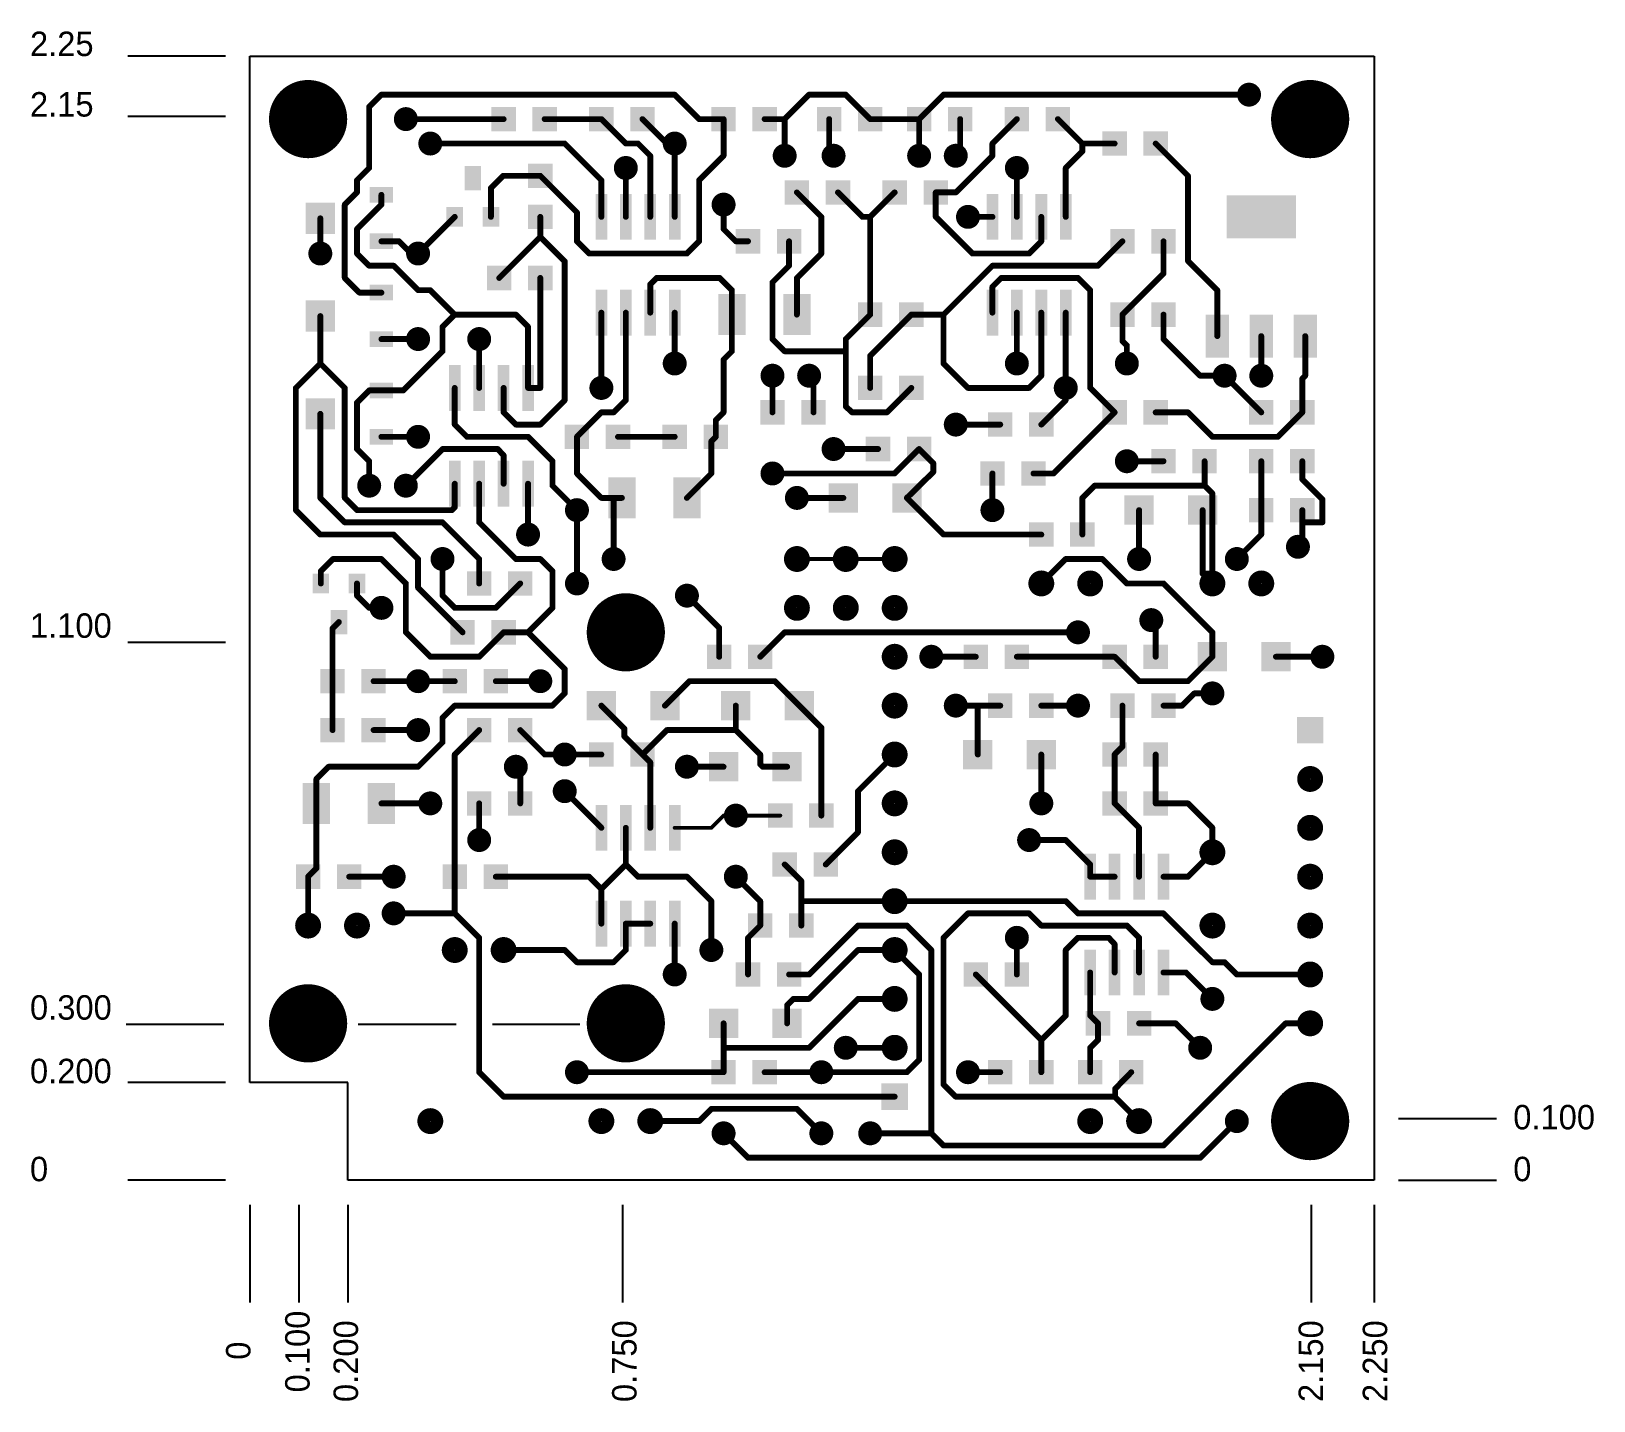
# Model space of a CAD drawing. Extents: x -0.35 to 2.85, y -0.25 to 2.55.
import ezdxf

# ---------------------------------------------------------------- set-up
doc = ezdxf.new("R2010")
doc.units = 0
doc.header["$MEASUREMENT"] = 0
doc.layers.get('0').update_dxf_attribs({"linetype": 'CONTINUOUS'})
doc.layers.add('TOP', color=7, linetype='CONTINUOUS')

msp = doc.modelspace()

# ---------------------------------------------------------------- texts
at = {"linetype": 'CONTINUOUS'}
for s, p in [('2.25', (-0.35, 2.5)), ('2.25', (-0.35, 2.5)), ('2.25', (-0.35, 2.5)), ('2.25', (-0.35, 2.5)), ('2.25', (-0.35, 2.5)), ('2.15', (-0.35, 2.3762)), ('1.100', (-0.35, 1.3098)), ('0.300', (-0.35, 0.5285)), ('0.200', (-0.35, 0.3985)), ('0.100', (2.6845, 0.3041)), ('0', (-0.35, 0.198)), ('0', (2.6845, 0.198))]:
    msp.add_text(s, height=0.05, dxfattribs=at).set_placement(p)
for s, p in [('0.100', (0.2221, -0.2341)), ('0.200', (0.3211, -0.2538)), ('0.750', (0.8909, -0.2538)), ('2.150', (2.2954, -0.2538)), ('2.250', (2.4266, -0.2538)), ('0', (0.1011, -0.1673))]:
    msp.add_text(s, height=0.05, rotation=90, dxfattribs=at).set_placement(p)

# ---------------------------------------------------------------- linework, layer by layer
at = {"linetype": 'CONTINUOUS'}
for p, q in [((0.05, 2.5), (-0.15, 2.5)), ((0.1, 2.5), (2.4, 2.5)), ((0.1, 0.4), (0.1, 2.5)), ((2.4, 2.5), (2.4, 0.2)), ((0.05, 2.376), (-0.15, 2.376)), ((0.05, 1.3), (-0.15, 1.3)), ((0.0468, 0.5183), (-0.1532, 0.5183)), ((0.5216, 0.5183), (0.3216, 0.5183)), ((0.7748, 0.5183), (0.5961, 0.5183)), ((0.05, 0.4), (-0.15, 0.4)), ((0.3, 0.4), (0.1, 0.4)), ((0.3, 0.2), (0.3, 0.4)), ((2.45, 0.3261), (2.65, 0.3261)), ((0.05, 0.2), (-0.15, 0.2)), ((2.4, 0.2), (0.3, 0.2)), ((2.45, 0.2), (2.65, 0.2)), ((0.1, 0.15), (0.1, -0.05)), ((0.2, 0.15), (0.2, -0.05)), ((0.3, 0.15), (0.3, -0.05)), ((0.8619, 0.15), (0.8619, -0.05)), ((2.2712, 0.15), (2.2712, -0.05)), ((2.4, 0.15), (2.4, -0.05))]:
    msp.add_line(p, q, dxfattribs=at)
at = {"layer": 'TOP'}
for points, const_width in [([(0.179, 2.371, 1), (0.259, 2.371, 1)], 0.08), ([(2.132, 2.421, 1), (2.156, 2.421, 1)], 0.025), ([(2.229, 2.371, 1), (2.309, 2.371, 1)], 0.08), ([(0.341, 2.396, 1), (0.347, 2.396, 1)], 0.006), ([(0.341, 2.396, 1), (0.347, 2.396, 1)], 0.006), ([(0.366, 2.421, 1), (0.372, 2.421, 1)], 0.006), ([(0.366, 2.421, 1), (0.372, 2.421, 1)], 0.006), ([(0.966, 2.421, 1), (0.972, 2.421, 1)], 0.006), ([(0.966, 2.421, 1), (0.972, 2.421, 1)], 0.006), ([(1.241, 2.421, 1), (1.247, 2.421, 1)], 0.006), ([(1.241, 2.421, 1), (1.247, 2.421, 1)], 0.006), ([(1.316, 2.421, 1), (1.322, 2.421, 1)], 0.006), ([(1.316, 2.421, 1), (1.322, 2.421, 1)], 0.006), ([(1.516, 2.421, 1), (1.522, 2.421, 1)], 0.006), ([(1.516, 2.421, 1), (1.522, 2.421, 1)], 0.006), ([(2.141, 2.421, 1), (2.147, 2.421, 1)], 0.006), ([(0.407, 2.371, 1), (0.431, 2.371, 1)], 0.025), ([(0.416, 2.371, 1), (0.422, 2.371, 1)], 0.006), ([(0.616, 2.371, 1), (0.622, 2.371, 1)], 0.006), ([(0.7, 2.371, 1), (0.706, 2.371, 1)], 0.006), ([(0.816, 2.371, 1), (0.822, 2.371, 1)], 0.006), ([(0.816, 2.371, 1), (0.822, 2.371, 1)], 0.006), ([(0.9, 2.371, 1), (0.906, 2.371, 1)], 0.006), ([(1.016, 2.371, 1), (1.022, 2.371, 1)], 0.006), ([(1.016, 2.371, 1), (1.022, 2.371, 1)], 0.006), ([(1.066, 2.371, 1), (1.072, 2.371, 1)], 0.006), ([(1.066, 2.371, 1), (1.072, 2.371, 1)], 0.006), ([(1.15, 2.371, 1), (1.156, 2.371, 1)], 0.006), ([(1.15, 2.371, 1), (1.156, 2.371, 1)], 0.006), ([(1.191, 2.371, 1), (1.197, 2.371, 1)], 0.006), ([(1.191, 2.371, 1), (1.197, 2.371, 1)], 0.006), ([(1.191, 2.371, 1), (1.197, 2.371, 1)], 0.006), ([(1.191, 2.371, 1), (1.197, 2.371, 1)], 0.006), ([(1.282, 2.371, 1), (1.288, 2.371, 1)], 0.006), ([(1.282, 2.371, 1), (1.288, 2.371, 1)], 0.006), ([(1.282, 2.371, 1), (1.288, 2.371, 1)], 0.006), ([(1.366, 2.371, 1), (1.372, 2.371, 1)], 0.006), ([(1.366, 2.371, 1), (1.372, 2.371, 1)], 0.006), ([(1.466, 2.371, 1), (1.472, 2.371, 1)], 0.006), ([(1.466, 2.371, 1), (1.472, 2.371, 1)], 0.006), ([(1.466, 2.371, 1), (1.472, 2.371, 1)], 0.006), ([(1.55, 2.371, 1), (1.556, 2.371, 1)], 0.006), ([(1.55, 2.371, 1), (1.556, 2.371, 1)], 0.006), ([(1.666, 2.371, 1), (1.672, 2.371, 1)], 0.006), ([(1.75, 2.371, 1), (1.756, 2.371, 1)], 0.006), ([(0.457, 2.321, 1), (0.481, 2.321, 1)], 0.025), ([(0.957, 2.321, 1), (0.981, 2.321, 1)], 0.025), ([(0.466, 2.321, 1), (0.472, 2.321, 1)], 0.006), ([(0.741, 2.321, 1), (0.747, 2.321, 1)], 0.006), ([(0.741, 2.321, 1), (0.747, 2.321, 1)], 0.006), ([(0.866, 2.321, 1), (0.872, 2.321, 1)], 0.006), ([(0.866, 2.321, 1), (0.872, 2.321, 1)], 0.006), ([(0.891, 2.321, 1), (0.897, 2.321, 1)], 0.006), ([(0.891, 2.321, 1), (0.897, 2.321, 1)], 0.006), ([(0.916, 2.296, 1), (0.922, 2.296, 1)], 0.006), ([(0.916, 2.296, 1), (0.922, 2.296, 1)], 0.006), ([(0.95, 2.321, 1), (0.956, 2.321, 1)], 0.006), ([(0.95, 2.321, 1), (0.956, 2.321, 1)], 0.006), ([(0.966, 2.321, 1), (0.972, 2.321, 1)], 0.006), ([(0.966, 2.321, 1), (0.972, 2.321, 1)], 0.006), ([(0.966, 2.321, 1), (0.972, 2.321, 1)], 0.006), ([(1.066, 2.296, 1), (1.072, 2.296, 1)], 0.006), ([(1.066, 2.296, 1), (1.072, 2.296, 1)], 0.006), ([(1.182, 2.296, 1), (1.206, 2.296, 1)], 0.025), ([(1.191, 2.296, 1), (1.197, 2.296, 1)], 0.006), ([(1.282, 2.296, 1), (1.306, 2.296, 1)], 0.025), ([(1.282, 2.296, 1), (1.306, 2.296, 1)], 0.025), ([(1.282, 2.296, 1), (1.306, 2.296, 1)], 0.025), ([(1.282, 2.305, 1), (1.288, 2.305, 1)], 0.006), ([(1.282, 2.305, 1), (1.288, 2.305, 1)], 0.006), ([(1.282, 2.305, 1), (1.288, 2.305, 1)], 0.006), ([(1.282, 2.305, 1), (1.288, 2.305, 1)], 0.006), ([(1.282, 2.305, 1), (1.288, 2.305, 1)], 0.006), ([(1.282, 2.305, 1), (1.288, 2.305, 1)], 0.006), ([(1.291, 2.296, 1), (1.297, 2.296, 1)], 0.006), ([(1.291, 2.296, 1), (1.297, 2.296, 1)], 0.006), ([(1.291, 2.296, 1), (1.297, 2.296, 1)], 0.006), ([(1.457, 2.296, 1), (1.481, 2.296, 1)], 0.025), ([(1.466, 2.296, 1), (1.472, 2.296, 1)], 0.006), ([(1.532, 2.296, 1), (1.556, 2.296, 1)], 0.025), ([(1.532, 2.296, 1), (1.556, 2.296, 1)], 0.025), ([(1.541, 2.296, 1), (1.547, 2.296, 1)], 0.006), ([(1.541, 2.296, 1), (1.547, 2.296, 1)], 0.006), ([(1.55, 2.305, 1), (1.556, 2.305, 1)], 0.006), ([(1.55, 2.305, 1), (1.556, 2.305, 1)], 0.006), ([(1.55, 2.305, 1), (1.556, 2.305, 1)], 0.006), ([(1.55, 2.305, 1), (1.556, 2.305, 1)], 0.006), ([(1.616, 2.321, 1), (1.622, 2.321, 1)], 0.006), ([(1.616, 2.321, 1), (1.622, 2.321, 1)], 0.006), ([(1.616, 2.296, 1), (1.622, 2.296, 1)], 0.006), ([(1.616, 2.296, 1), (1.622, 2.296, 1)], 0.006), ([(1.8, 2.321, 1), (1.806, 2.321, 1)], 0.006), ([(1.8, 2.321, 1), (1.806, 2.321, 1)], 0.006), ([(1.8, 2.321, 1), (1.806, 2.321, 1)], 0.006), ([(1.8, 2.321, 1), (1.806, 2.321, 1)], 0.006), ([(1.8, 2.305, 1), (1.806, 2.305, 1)], 0.006), ([(1.8, 2.305, 1), (1.806, 2.305, 1)], 0.006), ([(1.866, 2.321, 1), (1.872, 2.321, 1)], 0.006), ([(1.866, 2.321, 1), (1.872, 2.321, 1)], 0.006), ([(1.95, 2.321, 1), (1.956, 2.321, 1)], 0.006), ([(0.341, 2.271, 1), (0.347, 2.271, 1)], 0.006), ([(0.341, 2.271, 1), (0.347, 2.271, 1)], 0.006), ([(0.857, 2.271, 1), (0.881, 2.271, 1)], 0.025), ([(0.866, 2.271, 1), (0.872, 2.271, 1)], 0.006), ([(1.657, 2.271, 1), (1.681, 2.271, 1)], 0.025), ([(1.657, 2.271, 1), (1.681, 2.271, 1)], 0.025), ([(1.666, 2.271, 1), (1.672, 2.271, 1)], 0.006), ([(1.666, 2.271, 1), (1.672, 2.271, 1)], 0.006), ([(1.766, 2.271, 1), (1.772, 2.271, 1)], 0.006), ([(1.766, 2.271, 1), (1.772, 2.271, 1)], 0.006), ([(0.316, 2.246, 1), (0.322, 2.246, 1)], 0.006), ([(0.316, 2.246, 1), (0.322, 2.246, 1)], 0.006), ([(0.615, 2.255, 1), (0.621, 2.255, 1)], 0.006), ([(0.615, 2.255, 1), (0.621, 2.255, 1)], 0.006), ([(0.691, 2.255, 1), (0.697, 2.255, 1)], 0.006), ([(0.691, 2.255, 1), (0.697, 2.255, 1)], 0.006), ([(0.816, 2.246, 1), (0.822, 2.246, 1)], 0.006), ([(0.816, 2.246, 1), (0.822, 2.246, 1)], 0.006), ([(1.016, 2.246, 1), (1.022, 2.246, 1)], 0.006), ([(1.016, 2.246, 1), (1.022, 2.246, 1)], 0.006), ([(2.016, 2.255, 1), (2.022, 2.255, 1)], 0.006), ([(2.016, 2.255, 1), (2.022, 2.255, 1)], 0.006), ([(0.316, 2.221, 1), (0.322, 2.221, 1)], 0.006), ([(0.316, 2.221, 1), (0.322, 2.221, 1)], 0.006), ([(0.366, 2.216, 1), (0.372, 2.216, 1)], 0.006), ([(0.59, 2.23, 1), (0.596, 2.23, 1)], 0.006), ([(0.59, 2.23, 1), (0.596, 2.23, 1)], 0.006), ([(1.057, 2.196, 1), (1.081, 2.196, 1)], 0.025), ([(1.216, 2.221, 1), (1.222, 2.221, 1)], 0.006), ([(1.3, 2.221, 1), (1.306, 2.221, 1)], 0.006), ([(1.416, 2.221, 1), (1.422, 2.221, 1)], 0.006), ([(1.5, 2.221, 1), (1.506, 2.221, 1)], 0.006), ([(1.5, 2.221, 1), (1.506, 2.221, 1)], 0.006), ([(1.541, 2.221, 1), (1.547, 2.221, 1)], 0.006), ([(1.541, 2.221, 1), (1.547, 2.221, 1)], 0.006), ([(0.241, 2.168, 1), (0.247, 2.168, 1)], 0.006), ([(0.291, 2.196, 1), (0.297, 2.196, 1)], 0.006), ([(0.291, 2.196, 1), (0.297, 2.196, 1)], 0.006), ([(0.366, 2.196, 1), (0.372, 2.196, 1)], 0.006), ([(0.366, 2.196, 1), (0.372, 2.196, 1)], 0.006), ([(0.516, 2.171, 1), (0.522, 2.171, 1)], 0.006), ([(0.516, 2.171, 1), (0.522, 2.171, 1)], 0.006), ([(0.59, 2.171, 1), (0.596, 2.171, 1)], 0.006), ([(0.691, 2.171, 1), (0.697, 2.171, 1)], 0.006), ([(0.766, 2.18, 1), (0.772, 2.18, 1)], 0.006), ([(0.766, 2.18, 1), (0.772, 2.18, 1)], 0.006), ([(0.816, 2.171, 1), (0.822, 2.171, 1)], 0.006), ([(0.866, 2.171, 1), (0.872, 2.171, 1)], 0.006), ([(0.916, 2.171, 1), (0.922, 2.171, 1)], 0.006), ([(0.966, 2.171, 1), (0.972, 2.171, 1)], 0.006), ([(0.966, 2.171, 1), (0.972, 2.171, 1)], 0.006), ([(1.066, 2.196, 1), (1.072, 2.196, 1)], 0.006), ([(1.266, 2.171, 1), (1.272, 2.171, 1)], 0.006), ([(1.266, 2.171, 1), (1.272, 2.171, 1)], 0.006), ([(1.35, 2.171, 1), (1.356, 2.171, 1)], 0.006), ([(1.35, 2.171, 1), (1.356, 2.171, 1)], 0.006), ([(1.366, 2.171, 1), (1.372, 2.171, 1)], 0.006), ([(1.366, 2.171, 1), (1.372, 2.171, 1)], 0.006), ([(1.366, 2.171, 1), (1.372, 2.171, 1)], 0.006), ([(1.366, 2.171, 1), (1.372, 2.171, 1)], 0.006), ([(1.5, 2.171, 1), (1.506, 2.171, 1)], 0.006), ([(1.5, 2.171, 1), (1.506, 2.171, 1)], 0.006), ([(1.557, 2.171, 1), (1.581, 2.171, 1)], 0.025), ([(1.566, 2.171, 1), (1.572, 2.171, 1)], 0.006), ([(1.616, 2.171, 1), (1.622, 2.171, 1)], 0.006), ([(1.666, 2.171, 1), (1.672, 2.171, 1)], 0.006), ([(1.666, 2.171, 1), (1.672, 2.171, 1)], 0.006), ([(1.716, 2.171, 1), (1.722, 2.171, 1)], 0.006), ([(1.766, 2.171, 1), (1.772, 2.171, 1)], 0.006), ([(0.316, 2.146, 1), (0.322, 2.146, 1)], 0.006), ([(0.316, 2.146, 1), (0.322, 2.146, 1)], 0.006), ([(1.066, 2.146, 1), (1.072, 2.146, 1)], 0.006), ([(1.066, 2.146, 1), (1.072, 2.146, 1)], 0.006), ([(0.232, 2.096, 1), (0.256, 2.096, 1)], 0.025), ([(0.366, 2.121, 1), (0.372, 2.121, 1)], 0.006), ([(0.402, 2.121, 1), (0.408, 2.121, 1)], 0.006), ([(0.402, 2.121, 1), (0.408, 2.121, 1)], 0.006), ([(0.432, 2.096, 1), (0.456, 2.096, 1)], 0.025), ([(0.691, 2.13, 1), (0.697, 2.13, 1)], 0.006), ([(0.691, 2.13, 1), (0.697, 2.13, 1)], 0.006), ([(0.691, 2.13, 1), (0.697, 2.13, 1)], 0.006), ([(0.691, 2.13, 1), (0.697, 2.13, 1)], 0.006), ([(0.766, 2.121, 1), (0.772, 2.121, 1)], 0.006), ([(0.766, 2.121, 1), (0.772, 2.121, 1)], 0.006), ([(1.016, 2.121, 1), (1.022, 2.121, 1)], 0.006), ([(1.016, 2.121, 1), (1.022, 2.121, 1)], 0.006), ([(1.091, 2.121, 1), (1.097, 2.121, 1)], 0.006), ([(1.091, 2.121, 1), (1.097, 2.121, 1)], 0.006), ([(1.116, 2.121, 1), (1.122, 2.121, 1)], 0.006), ([(1.2, 2.121, 1), (1.206, 2.121, 1)], 0.006), ([(1.716, 2.121, 1), (1.722, 2.121, 1)], 0.006), ([(1.716, 2.121, 1), (1.722, 2.121, 1)], 0.006), ([(1.882, 2.121, 1), (1.888, 2.121, 1)], 0.006), ([(1.966, 2.121, 1), (1.972, 2.121, 1)], 0.006), ([(0.241, 2.096, 1), (0.247, 2.096, 1)], 0.006), ([(0.316, 2.096, 1), (0.322, 2.096, 1)], 0.006), ([(0.316, 2.096, 1), (0.322, 2.096, 1)], 0.006), ([(0.427, 2.096, 1), (0.433, 2.096, 1)], 0.006), ([(0.427, 2.096, 1), (0.433, 2.096, 1)], 0.006), ([(0.441, 2.096, 1), (0.447, 2.096, 1)], 0.006), ([(0.441, 2.096, 1), (0.447, 2.096, 1)], 0.006), ([(0.441, 2.096, 1), (0.447, 2.096, 1)], 0.006), ([(0.741, 2.08, 1), (0.747, 2.08, 1)], 0.006), ([(0.741, 2.08, 1), (0.747, 2.08, 1)], 0.006), ([(0.791, 2.096, 1), (0.797, 2.096, 1)], 0.006), ([(0.791, 2.096, 1), (0.797, 2.096, 1)], 0.006), ([(0.991, 2.096, 1), (0.997, 2.096, 1)], 0.006), ([(0.991, 2.096, 1), (0.997, 2.096, 1)], 0.006), ([(1.266, 2.096, 1), (1.272, 2.096, 1)], 0.006), ([(1.266, 2.096, 1), (1.272, 2.096, 1)], 0.006), ([(1.575, 2.096, 1), (1.581, 2.096, 1)], 0.006), ([(1.575, 2.096, 1), (1.581, 2.096, 1)], 0.006), ([(1.691, 2.096, 1), (1.697, 2.096, 1)], 0.006), ([(1.691, 2.096, 1), (1.697, 2.096, 1)], 0.006), ([(2.016, 2.081, 1), (2.022, 2.081, 1)], 0.006), ([(2.016, 2.081, 1), (2.022, 2.081, 1)], 0.006), ([(0.291, 2.046, 1), (0.297, 2.046, 1)], 0.006), ([(0.291, 2.046, 1), (0.297, 2.046, 1)], 0.006), ([(0.341, 2.071, 1), (0.347, 2.071, 1)], 0.006), ([(0.341, 2.071, 1), (0.347, 2.071, 1)], 0.006), ([(0.391, 2.071, 1), (0.397, 2.071, 1)], 0.006), ([(0.391, 2.071, 1), (0.397, 2.071, 1)], 0.006), ([(0.607, 2.046, 1), (0.613, 2.046, 1)], 0.006), ([(0.607, 2.046, 1), (0.613, 2.046, 1)], 0.006), ([(0.691, 2.046, 1), (0.697, 2.046, 1)], 0.006), ([(0.929, 2.046, 1), (0.935, 2.046, 1)], 0.006), ([(0.929, 2.046, 1), (0.935, 2.046, 1)], 0.006), ([(1.058, 2.046, 1), (1.064, 2.046, 1)], 0.006), ([(1.058, 2.046, 1), (1.064, 2.046, 1)], 0.006), ([(1.2, 2.071, 1), (1.206, 2.071, 1)], 0.006), ([(1.2, 2.071, 1), (1.206, 2.071, 1)], 0.006), ([(1.216, 2.046, 1), (1.222, 2.046, 1)], 0.006), ([(1.216, 2.046, 1), (1.222, 2.046, 1)], 0.006), ([(1.616, 2.071, 1), (1.622, 2.071, 1)], 0.006), ([(1.616, 2.071, 1), (1.622, 2.071, 1)], 0.006), ([(1.634, 2.046, 1), (1.64, 2.046, 1)], 0.006), ([(1.634, 2.046, 1), (1.64, 2.046, 1)], 0.006), ([(1.791, 2.046, 1), (1.797, 2.046, 1)], 0.006), ([(1.791, 2.046, 1), (1.797, 2.046, 1)], 0.006), ([(1.832, 2.071, 1), (1.838, 2.071, 1)], 0.006), ([(1.832, 2.071, 1), (1.838, 2.071, 1)], 0.006), ([(1.966, 2.055, 1), (1.972, 2.055, 1)], 0.006), ([(1.966, 2.055, 1), (1.972, 2.055, 1)], 0.006), ([(0.321, 2.016, 1), (0.327, 2.016, 1)], 0.006), ([(0.321, 2.016, 1), (0.327, 2.016, 1)], 0.006), ([(0.366, 2.016, 1), (0.372, 2.016, 1)], 0.006), ([(0.441, 2.021, 1), (0.447, 2.021, 1)], 0.006), ([(0.441, 2.021, 1), (0.447, 2.021, 1)], 0.006), ([(0.466, 2.021, 1), (0.472, 2.021, 1)], 0.006), ([(0.466, 2.021, 1), (0.472, 2.021, 1)], 0.006), ([(0.916, 2.033, 1), (0.922, 2.033, 1)], 0.006), ([(0.916, 2.033, 1), (0.922, 2.033, 1)], 0.006), ([(1.083, 2.021, 1), (1.089, 2.021, 1)], 0.006), ([(1.083, 2.021, 1), (1.089, 2.021, 1)], 0.006), ([(1.166, 2.037, 1), (1.172, 2.037, 1)], 0.006), ([(1.166, 2.037, 1), (1.172, 2.037, 1)], 0.006), ([(1.616, 2.028, 1), (1.622, 2.028, 1)], 0.006), ([(1.616, 2.028, 1), (1.622, 2.028, 1)], 0.006), ([(1.816, 2.021, 1), (1.822, 2.021, 1)], 0.006), ([(1.816, 2.021, 1), (1.822, 2.021, 1)], 0.006), ([(2.076, 2.021, 1), (2.082, 2.021, 1)], 0.006), ([(2.076, 2.021, 1), (2.082, 2.021, 1)], 0.006), ([(0.241, 1.968, 1), (0.247, 1.968, 1)], 0.006), ([(0.241, 1.968, 1), (0.247, 1.968, 1)], 0.006), ([(0.491, 1.946, 1), (0.497, 1.946, 1)], 0.006), ([(0.491, 1.946, 1), (0.497, 1.946, 1)], 0.006), ([(0.516, 1.971, 1), (0.522, 1.971, 1)], 0.006), ([(0.516, 1.971, 1), (0.522, 1.971, 1)], 0.006), ([(0.516, 1.971, 1), (0.522, 1.971, 1)], 0.006), ([(0.516, 1.971, 1), (0.522, 1.971, 1)], 0.006), ([(0.641, 1.971, 1), (0.647, 1.971, 1)], 0.006), ([(0.641, 1.971, 1), (0.647, 1.971, 1)], 0.006), ([(0.641, 1.971, 1), (0.647, 1.971, 1)], 0.006), ([(0.641, 1.971, 1), (0.647, 1.971, 1)], 0.006), ([(0.666, 1.946, 1), (0.672, 1.946, 1)], 0.006), ([(0.666, 1.946, 1), (0.672, 1.946, 1)], 0.006), ([(0.666, 1.946, 1), (0.672, 1.946, 1)], 0.006), ([(0.666, 1.946, 1), (0.672, 1.946, 1)], 0.006), ([(0.816, 1.975, 1), (0.822, 1.975, 1)], 0.006), ([(0.816, 1.975, 1), (0.822, 1.975, 1)], 0.006), ([(0.866, 1.975, 1), (0.872, 1.975, 1)], 0.006), ([(0.916, 1.975, 1), (0.922, 1.975, 1)], 0.006), ([(0.966, 1.975, 1), (0.972, 1.975, 1)], 0.006), ([(0.966, 1.975, 1), (0.972, 1.975, 1)], 0.006), ([(1.083, 1.971, 1), (1.089, 1.971, 1)], 0.006), ([(1.083, 1.971, 1), (1.089, 1.971, 1)], 0.006), ([(1.216, 1.971, 1), (1.222, 1.971, 1)], 0.006), ([(1.366, 1.971, 1), (1.372, 1.971, 1)], 0.006), ([(1.366, 1.971, 1), (1.372, 1.971, 1)], 0.006), ([(1.366, 1.971, 1), (1.372, 1.971, 1)], 0.006), ([(1.366, 1.971, 1), (1.372, 1.971, 1)], 0.006), ([(1.45, 1.971, 1), (1.456, 1.971, 1)], 0.006), ([(1.45, 1.971, 1), (1.456, 1.971, 1)], 0.006), ([(1.45, 1.971, 1), (1.456, 1.971, 1)], 0.006), ([(1.516, 1.971, 1), (1.522, 1.971, 1)], 0.006), ([(1.516, 1.971, 1), (1.522, 1.971, 1)], 0.006), ([(1.516, 1.971, 1), (1.522, 1.971, 1)], 0.006), ([(1.516, 1.971, 1), (1.522, 1.971, 1)], 0.006), ([(1.616, 1.975, 1), (1.622, 1.975, 1)], 0.006), ([(1.666, 1.975, 1), (1.672, 1.975, 1)], 0.006), ([(1.716, 1.975, 1), (1.722, 1.975, 1)], 0.006), ([(1.766, 1.975, 1), (1.772, 1.975, 1)], 0.006), ([(1.766, 1.975, 1), (1.772, 1.975, 1)], 0.006), ([(1.882, 1.971, 1), (1.888, 1.971, 1)], 0.006), ([(1.882, 1.971, 1), (1.888, 1.971, 1)], 0.006), ([(1.966, 1.971, 1), (1.972, 1.971, 1)], 0.006), ([(0.366, 1.921, 1), (0.372, 1.921, 1)], 0.006), ([(0.366, 1.921, 1), (0.372, 1.921, 1)], 0.006), ([(0.366, 1.921, 1), (0.372, 1.921, 1)], 0.006), ([(0.432, 1.921, 1), (0.456, 1.921, 1)], 0.025), ([(0.432, 1.921, 1), (0.456, 1.921, 1)], 0.025), ([(0.432, 1.921, 1), (0.456, 1.921, 1)], 0.025), ([(0.441, 1.921, 1), (0.447, 1.921, 1)], 0.006), ([(0.441, 1.921, 1), (0.447, 1.921, 1)], 0.006), ([(0.441, 1.921, 1), (0.447, 1.921, 1)], 0.006), ([(0.557, 1.921, 1), (0.581, 1.921, 1)], 0.025), ([(0.557, 1.921, 1), (0.581, 1.921, 1)], 0.025), ([(0.566, 1.921, 1), (0.572, 1.921, 1)], 0.006), ([(0.566, 1.921, 1), (0.572, 1.921, 1)], 0.006), ([(1.166, 1.921, 1), (1.172, 1.921, 1)], 0.006), ([(1.166, 1.921, 1), (1.172, 1.921, 1)], 0.006), ([(1.316, 1.921, 1), (1.322, 1.921, 1)], 0.006), ([(1.316, 1.921, 1), (1.322, 1.921, 1)], 0.006), ([(1.316, 1.921, 1), (1.322, 1.921, 1)], 0.006), ([(1.316, 1.921, 1), (1.322, 1.921, 1)], 0.006), ([(1.882, 1.917, 1), (1.888, 1.917, 1)], 0.006), ([(1.882, 1.917, 1), (1.888, 1.917, 1)], 0.006), ([(1.966, 1.921, 1), (1.972, 1.921, 1)], 0.006), ([(1.966, 1.921, 1), (1.972, 1.921, 1)], 0.006), ([(2.076, 1.927, 1), (2.082, 1.927, 1)], 0.006), ([(2.166, 1.927, 1), (2.172, 1.927, 1)], 0.006), ([(2.256, 1.927, 1), (2.262, 1.927, 1)], 0.006), ([(0.491, 1.896, 1), (0.497, 1.896, 1)], 0.006), ([(0.491, 1.896, 1), (0.497, 1.896, 1)], 0.006), ([(0.957, 1.871, 1), (0.981, 1.871, 1)], 0.025), ([(0.957, 1.871, 1), (0.981, 1.871, 1)], 0.025), ([(1.083, 1.896, 1), (1.089, 1.896, 1)], 0.006), ([(1.083, 1.896, 1), (1.089, 1.896, 1)], 0.006), ([(1.191, 1.896, 1), (1.197, 1.896, 1)], 0.006), ([(1.191, 1.896, 1), (1.197, 1.896, 1)], 0.006), ([(1.316, 1.896, 1), (1.322, 1.896, 1)], 0.006), ([(1.316, 1.896, 1), (1.322, 1.896, 1)], 0.006), ([(1.366, 1.887, 1), (1.372, 1.887, 1)], 0.006), ([(1.366, 1.887, 1), (1.372, 1.887, 1)], 0.006), ([(1.657, 1.871, 1), (1.681, 1.871, 1)], 0.025), ([(1.882, 1.871, 1), (1.906, 1.871, 1)], 0.025), ([(1.891, 1.908, 1), (1.897, 1.908, 1)], 0.006), ([(1.891, 1.908, 1), (1.897, 1.908, 1)], 0.006), ([(0.241, 1.871, 1), (0.247, 1.871, 1)], 0.006), ([(0.241, 1.871, 1), (0.247, 1.871, 1)], 0.006), ([(0.241, 1.871, 1), (0.247, 1.871, 1)], 0.006), ([(0.241, 1.871, 1), (0.247, 1.871, 1)], 0.006), ([(0.966, 1.871, 1), (0.972, 1.871, 1)], 0.006), ([(0.966, 1.871, 1), (0.972, 1.871, 1)], 0.006), ([(1.066, 1.879, 1), (1.072, 1.879, 1)], 0.006), ([(1.066, 1.879, 1), (1.072, 1.879, 1)], 0.006), ([(1.157, 1.846, 1), (1.181, 1.846, 1)], 0.025), ([(1.157, 1.846, 1), (1.181, 1.846, 1)], 0.025), ([(1.232, 1.846, 1), (1.256, 1.846, 1)], 0.025), ([(1.232, 1.846, 1), (1.256, 1.846, 1)], 0.025), ([(1.232, 1.846, 1), (1.256, 1.846, 1)], 0.025), ([(1.516, 1.871, 1), (1.522, 1.871, 1)], 0.006), ([(1.516, 1.871, 1), (1.522, 1.871, 1)], 0.006), ([(1.666, 1.871, 1), (1.672, 1.871, 1)], 0.006), ([(1.891, 1.871, 1), (1.897, 1.871, 1)], 0.006), ([(2.082, 1.846, 1), (2.106, 1.846, 1)], 0.025), ([(2.157, 1.846, 1), (2.181, 1.846, 1)], 0.025), ([(0.191, 1.821, 1), (0.197, 1.821, 1)], 0.006), ([(0.191, 1.821, 1), (0.197, 1.821, 1)], 0.006), ([(0.291, 1.821, 1), (0.297, 1.821, 1)], 0.006), ([(0.291, 1.821, 1), (0.297, 1.821, 1)], 0.006), ([(0.516, 1.821, 1), (0.522, 1.821, 1)], 0.006), ([(0.516, 1.821, 1), (0.522, 1.821, 1)], 0.006), ([(0.566, 1.821, 1), (0.572, 1.821, 1)], 0.006), ([(0.566, 1.821, 1), (0.572, 1.821, 1)], 0.006), ([(0.616, 1.821, 1), (0.622, 1.821, 1)], 0.006), ([(0.666, 1.821, 1), (0.672, 1.821, 1)], 0.006), ([(0.666, 1.821, 1), (0.672, 1.821, 1)], 0.006), ([(0.666, 1.821, 1), (0.672, 1.821, 1)], 0.006), ([(0.691, 1.821, 1), (0.697, 1.821, 1)], 0.006), ([(0.691, 1.821, 1), (0.697, 1.821, 1)], 0.006), ([(0.807, 1.821, 1), (0.831, 1.821, 1)], 0.025), ([(0.807, 1.821, 1), (0.831, 1.821, 1)], 0.025), ([(0.816, 1.821, 1), (0.822, 1.821, 1)], 0.006), ([(0.816, 1.821, 1), (0.822, 1.821, 1)], 0.006), ([(1.166, 1.846, 1), (1.172, 1.846, 1)], 0.006), ([(1.166, 1.846, 1), (1.172, 1.846, 1)], 0.006), ([(1.241, 1.846, 1), (1.247, 1.846, 1)], 0.006), ([(1.241, 1.846, 1), (1.247, 1.846, 1)], 0.006), ([(1.241, 1.846, 1), (1.247, 1.846, 1)], 0.006), ([(1.25, 1.837, 1), (1.256, 1.837, 1)], 0.006), ([(1.25, 1.837, 1), (1.256, 1.837, 1)], 0.006), ([(1.25, 1.837, 1), (1.256, 1.837, 1)], 0.006), ([(1.25, 1.837, 1), (1.256, 1.837, 1)], 0.006), ([(1.25, 1.837, 1), (1.256, 1.837, 1)], 0.006), ([(1.25, 1.837, 1), (1.256, 1.837, 1)], 0.006), ([(1.366, 1.821, 1), (1.372, 1.821, 1)], 0.006), ([(1.45, 1.821, 1), (1.456, 1.821, 1)], 0.006), ([(1.566, 1.821, 1), (1.572, 1.821, 1)], 0.006), ([(1.566, 1.821, 1), (1.572, 1.821, 1)], 0.006), ([(1.691, 1.821, 1), (1.697, 1.821, 1)], 0.006), ([(1.691, 1.821, 1), (1.697, 1.821, 1)], 0.006), ([(1.716, 1.846, 1), (1.722, 1.846, 1)], 0.006), ([(1.716, 1.846, 1), (1.722, 1.846, 1)], 0.006), ([(1.757, 1.821, 1), (1.781, 1.821, 1)], 0.025), ([(1.766, 1.821, 1), (1.772, 1.821, 1)], 0.006), ([(1.816, 1.821, 1), (1.822, 1.821, 1)], 0.006), ([(1.816, 1.821, 1), (1.822, 1.821, 1)], 0.006), ([(2.041, 1.846, 1), (2.047, 1.846, 1)], 0.006), ([(2.041, 1.846, 1), (2.047, 1.846, 1)], 0.006), ([(2.091, 1.846, 1), (2.097, 1.846, 1)], 0.006), ([(2.091, 1.846, 1), (2.097, 1.846, 1)], 0.006), ([(2.091, 1.846, 1), (2.097, 1.846, 1)], 0.006), ([(2.166, 1.846, 1), (2.172, 1.846, 1)], 0.006), ([(2.25, 1.84, 1), (2.256, 1.84, 1)], 0.006), ([(2.25, 1.84, 1), (2.256, 1.84, 1)], 0.006), ([(2.256, 1.846, 1), (2.262, 1.846, 1)], 0.006), ([(2.256, 1.846, 1), (2.262, 1.846, 1)], 0.006), ([(0.316, 1.791, 1), (0.322, 1.791, 1)], 0.006), ([(0.316, 1.791, 1), (0.322, 1.791, 1)], 0.006), ([(0.341, 1.816, 1), (0.347, 1.816, 1)], 0.006), ([(0.341, 1.816, 1), (0.347, 1.816, 1)], 0.006), ([(0.366, 1.816, 1), (0.372, 1.816, 1)], 0.006), ([(0.366, 1.816, 1), (0.372, 1.816, 1)], 0.006), ([(0.411, 1.816, 1), (0.417, 1.816, 1)], 0.006), ([(0.411, 1.816, 1), (0.417, 1.816, 1)], 0.006), ([(0.741, 1.796, 1), (0.747, 1.796, 1)], 0.006), ([(0.741, 1.796, 1), (0.747, 1.796, 1)], 0.006), ([(0.866, 1.796, 1), (0.872, 1.796, 1)], 0.006), ([(0.866, 1.796, 1), (0.872, 1.796, 1)], 0.006), ([(1.766, 1.796, 1), (1.772, 1.796, 1)], 0.006), ([(1.766, 1.796, 1), (1.772, 1.796, 1)], 0.006), ([(0.241, 1.768, 1), (0.247, 1.768, 1)], 0.006), ([(0.616, 1.771, 1), (0.622, 1.771, 1)], 0.006), ([(0.616, 1.771, 1), (0.622, 1.771, 1)], 0.006), ([(0.816, 1.771, 1), (0.822, 1.771, 1)], 0.006), ([(0.816, 1.771, 1), (0.822, 1.771, 1)], 0.006), ([(0.841, 1.771, 1), (0.847, 1.771, 1)], 0.006), ([(0.841, 1.771, 1), (0.847, 1.771, 1)], 0.006), ([(1.05, 1.755, 1), (1.056, 1.755, 1)], 0.006), ([(1.05, 1.755, 1), (1.056, 1.755, 1)], 0.006), ([(1.066, 1.771, 1), (1.072, 1.771, 1)], 0.006), ([(1.066, 1.771, 1), (1.072, 1.771, 1)], 0.006), ([(1.166, 1.771, 1), (1.172, 1.771, 1)], 0.006), ([(1.166, 1.771, 1), (1.172, 1.771, 1)], 0.006), ([(1.25, 1.771, 1), (1.256, 1.771, 1)], 0.006), ([(1.25, 1.771, 1), (1.256, 1.771, 1)], 0.006), ([(1.25, 1.771, 1), (1.256, 1.771, 1)], 0.006), ([(1.316, 1.783, 1), (1.322, 1.783, 1)], 0.006), ([(1.316, 1.783, 1), (1.322, 1.783, 1)], 0.006), ([(1.329, 1.771, 1), (1.335, 1.771, 1)], 0.006), ([(1.329, 1.771, 1), (1.335, 1.771, 1)], 0.006), ([(1.4, 1.771, 1), (1.406, 1.771, 1)], 0.006), ([(1.4, 1.771, 1), (1.406, 1.771, 1)], 0.006), ([(1.532, 1.746, 1), (1.556, 1.746, 1)], 0.025), ([(1.532, 1.746, 1), (1.556, 1.746, 1)], 0.025), ([(1.866, 1.771, 1), (1.872, 1.771, 1)], 0.006), ([(1.866, 1.771, 1), (1.872, 1.771, 1)], 0.006), ([(1.95, 1.771, 1), (1.956, 1.771, 1)], 0.006), ([(2.016, 1.771, 1), (2.022, 1.771, 1)], 0.006), ([(2.016, 1.771, 1), (2.022, 1.771, 1)], 0.006), ([(2.166, 1.771, 1), (2.172, 1.771, 1)], 0.006), ([(2.166, 1.771, 1), (2.172, 1.771, 1)], 0.006), ([(2.25, 1.771, 1), (2.256, 1.771, 1)], 0.006), ([(2.25, 1.771, 1), (2.256, 1.771, 1)], 0.006), ([(0.366, 1.721, 1), (0.372, 1.721, 1)], 0.006), ([(0.432, 1.721, 1), (0.456, 1.721, 1)], 0.025), ([(0.441, 1.721, 1), (0.447, 1.721, 1)], 0.006), ([(0.516, 1.746, 1), (0.522, 1.746, 1)], 0.006), ([(0.516, 1.746, 1), (0.522, 1.746, 1)], 0.006), ([(0.516, 1.746, 1), (0.522, 1.746, 1)], 0.006), ([(0.516, 1.746, 1), (0.522, 1.746, 1)], 0.006), ([(0.541, 1.721, 1), (0.547, 1.721, 1)], 0.006), ([(0.541, 1.721, 1), (0.547, 1.721, 1)], 0.006), ([(0.541, 1.721, 1), (0.547, 1.721, 1)], 0.006), ([(0.541, 1.721, 1), (0.547, 1.721, 1)], 0.006), ([(0.641, 1.746, 1), (0.647, 1.746, 1)], 0.006), ([(0.641, 1.746, 1), (0.647, 1.746, 1)], 0.006), ([(0.666, 1.721, 1), (0.672, 1.721, 1)], 0.006), ([(0.666, 1.721, 1), (0.672, 1.721, 1)], 0.006), ([(0.666, 1.721, 1), (0.672, 1.721, 1)], 0.006), ([(0.666, 1.721, 1), (0.672, 1.721, 1)], 0.006), ([(0.691, 1.746, 1), (0.697, 1.746, 1)], 0.006), ([(0.691, 1.746, 1), (0.697, 1.746, 1)], 0.006), ([(0.766, 1.721, 1), (0.772, 1.721, 1)], 0.006), ([(0.766, 1.721, 1), (0.772, 1.721, 1)], 0.006), ([(0.85, 1.721, 1), (0.856, 1.721, 1)], 0.006), ([(0.966, 1.721, 1), (0.972, 1.721, 1)], 0.006), ([(1.05, 1.721, 1), (1.056, 1.721, 1)], 0.006), ([(1.05, 1.721, 1), (1.056, 1.721, 1)], 0.006), ([(1.541, 1.746, 1), (1.547, 1.746, 1)], 0.006), ([(1.541, 1.746, 1), (1.547, 1.746, 1)], 0.006), ([(1.632, 1.746, 1), (1.638, 1.746, 1)], 0.006), ([(1.632, 1.746, 1), (1.638, 1.746, 1)], 0.006), ([(1.716, 1.746, 1), (1.722, 1.746, 1)], 0.006), ([(2.066, 1.721, 1), (2.072, 1.721, 1)], 0.006), ([(2.066, 1.721, 1), (2.072, 1.721, 1)], 0.006), ([(2.2, 1.721, 1), (2.206, 1.721, 1)], 0.006), ([(2.2, 1.721, 1), (2.206, 1.721, 1)], 0.006), ([(0.316, 1.696, 1), (0.322, 1.696, 1)], 0.006), ([(0.316, 1.696, 1), (0.322, 1.696, 1)], 0.006), ([(0.491, 1.696, 1), (0.497, 1.696, 1)], 0.006), ([(0.491, 1.696, 1), (0.497, 1.696, 1)], 0.006), ([(0.604, 1.696, 1), (0.61, 1.696, 1)], 0.006), ([(0.604, 1.696, 1), (0.61, 1.696, 1)], 0.006), ([(1.041, 1.712, 1), (1.047, 1.712, 1)], 0.006), ([(1.041, 1.712, 1), (1.047, 1.712, 1)], 0.006), ([(1.282, 1.696, 1), (1.306, 1.696, 1)], 0.025), ([(1.282, 1.696, 1), (1.306, 1.696, 1)], 0.025), ([(1.282, 1.696, 1), (1.306, 1.696, 1)], 0.025), ([(1.291, 1.696, 1), (1.297, 1.696, 1)], 0.006), ([(1.291, 1.696, 1), (1.297, 1.696, 1)], 0.006), ([(1.291, 1.696, 1), (1.297, 1.696, 1)], 0.006), ([(1.382, 1.696, 1), (1.388, 1.696, 1)], 0.006), ([(1.382, 1.696, 1), (1.388, 1.696, 1)], 0.006), ([(1.382, 1.696, 1), (1.388, 1.696, 1)], 0.006), ([(1.466, 1.696, 1), (1.472, 1.696, 1)], 0.006), ([(1.466, 1.696, 1), (1.472, 1.696, 1)], 0.006), ([(1.466, 1.696, 1), (1.472, 1.696, 1)], 0.006), ([(1.882, 1.671, 1), (1.906, 1.671, 1)], 0.025), ([(0.341, 1.671, 1), (0.347, 1.671, 1)], 0.006), ([(0.341, 1.671, 1), (0.347, 1.671, 1)], 0.006), ([(0.616, 1.683, 1), (0.622, 1.683, 1)], 0.006), ([(0.616, 1.683, 1), (0.622, 1.683, 1)], 0.006), ([(0.716, 1.671, 1), (0.722, 1.671, 1)], 0.006), ([(0.716, 1.671, 1), (0.722, 1.671, 1)], 0.006), ([(0.716, 1.671, 1), (0.722, 1.671, 1)], 0.006), ([(0.716, 1.671, 1), (0.722, 1.671, 1)], 0.006), ([(1.157, 1.646, 1), (1.181, 1.646, 1)], 0.025), ([(1.157, 1.646, 1), (1.181, 1.646, 1)], 0.025), ([(1.495, 1.667, 1), (1.501, 1.667, 1)], 0.006), ([(1.495, 1.667, 1), (1.501, 1.667, 1)], 0.006), ([(1.891, 1.671, 1), (1.897, 1.671, 1)], 0.006), ([(1.966, 1.671, 1), (1.972, 1.671, 1)], 0.006), ([(2.05, 1.671, 1), (2.056, 1.671, 1)], 0.006), ([(2.05, 1.671, 1), (2.056, 1.671, 1)], 0.006), ([(2.166, 1.671, 1), (2.172, 1.671, 1)], 0.006), ([(2.25, 1.671, 1), (2.256, 1.671, 1)], 0.006), ([(0.332, 1.621, 1), (0.356, 1.621, 1)], 0.025), ([(0.407, 1.621, 1), (0.431, 1.621, 1)], 0.025), ([(0.516, 1.625, 1), (0.522, 1.625, 1)], 0.006), ([(0.566, 1.625, 1), (0.572, 1.625, 1)], 0.006), ([(0.616, 1.625, 1), (0.622, 1.625, 1)], 0.006), ([(0.666, 1.625, 1), (0.672, 1.625, 1)], 0.006), ([(0.766, 1.646, 1), (0.772, 1.646, 1)], 0.006), ([(0.766, 1.646, 1), (0.772, 1.646, 1)], 0.006), ([(1.041, 1.646, 1), (1.047, 1.646, 1)], 0.006), ([(1.041, 1.646, 1), (1.047, 1.646, 1)], 0.006), ([(1.166, 1.646, 1), (1.172, 1.646, 1)], 0.006), ([(1.166, 1.646, 1), (1.172, 1.646, 1)], 0.006), ([(1.416, 1.646, 1), (1.422, 1.646, 1)], 0.006), ([(1.416, 1.646, 1), (1.422, 1.646, 1)], 0.006), ([(1.416, 1.646, 1), (1.422, 1.646, 1)], 0.006), ([(1.416, 1.646, 1), (1.422, 1.646, 1)], 0.006), ([(1.495, 1.649, 1), (1.501, 1.649, 1)], 0.006), ([(1.495, 1.649, 1), (1.501, 1.649, 1)], 0.006), ([(1.616, 1.646, 1), (1.622, 1.646, 1)], 0.006), ([(1.616, 1.646, 1), (1.622, 1.646, 1)], 0.006), ([(1.7, 1.646, 1), (1.706, 1.646, 1)], 0.006), ([(1.741, 1.646, 1), (1.747, 1.646, 1)], 0.006), ([(1.741, 1.646, 1), (1.747, 1.646, 1)], 0.006), ([(2.25, 1.634, 1), (2.256, 1.634, 1)], 0.006), ([(2.25, 1.634, 1), (2.256, 1.634, 1)], 0.006), ([(0.241, 1.596, 1), (0.247, 1.596, 1)], 0.006), ([(0.241, 1.596, 1), (0.247, 1.596, 1)], 0.006), ([(0.291, 1.596, 1), (0.297, 1.596, 1)], 0.006), ([(0.291, 1.596, 1), (0.297, 1.596, 1)], 0.006), ([(0.341, 1.621, 1), (0.347, 1.621, 1)], 0.006), ([(0.416, 1.621, 1), (0.422, 1.621, 1)], 0.006), ([(0.716, 1.621, 1), (0.722, 1.621, 1)], 0.006), ([(0.716, 1.621, 1), (0.722, 1.621, 1)], 0.006), ([(0.716, 1.621, 1), (0.722, 1.621, 1)], 0.006), ([(0.716, 1.621, 1), (0.722, 1.621, 1)], 0.006), ([(0.816, 1.596, 1), (0.822, 1.596, 1)], 0.006), ([(0.816, 1.596, 1), (0.822, 1.596, 1)], 0.006), ([(0.841, 1.596, 1), (0.847, 1.596, 1)], 0.006), ([(0.841, 1.596, 1), (0.847, 1.596, 1)], 0.006), ([(0.841, 1.596, 1), (0.847, 1.596, 1)], 0.006), ([(0.841, 1.596, 1), (0.847, 1.596, 1)], 0.006), ([(0.858, 1.596, 1), (0.864, 1.596, 1)], 0.006), ([(0.858, 1.596, 1), (0.864, 1.596, 1)], 0.006), ([(0.858, 1.596, 1), (0.864, 1.596, 1)], 0.006), ([(0.991, 1.596, 1), (0.997, 1.596, 1)], 0.006), ([(1.207, 1.596, 1), (1.231, 1.596, 1)], 0.025), ([(1.207, 1.596, 1), (1.231, 1.596, 1)], 0.025), ([(1.216, 1.596, 1), (1.222, 1.596, 1)], 0.006), ([(1.216, 1.596, 1), (1.222, 1.596, 1)], 0.006), ([(1.311, 1.596, 1), (1.317, 1.596, 1)], 0.006), ([(1.311, 1.596, 1), (1.317, 1.596, 1)], 0.006), ([(1.441, 1.596, 1), (1.447, 1.596, 1)], 0.006), ([(1.441, 1.596, 1), (1.447, 1.596, 1)], 0.006), ([(1.8, 1.596, 1), (1.806, 1.596, 1)], 0.006), ([(1.8, 1.596, 1), (1.806, 1.596, 1)], 0.006), ([(1.825, 1.621, 1), (1.831, 1.621, 1)], 0.006), ([(1.825, 1.621, 1), (1.831, 1.621, 1)], 0.006), ([(2.05, 1.621, 1), (2.056, 1.621, 1)], 0.006), ([(2.05, 1.621, 1), (2.056, 1.621, 1)], 0.006), ([(2.05, 1.621, 1), (2.056, 1.621, 1)], 0.006), ([(2.05, 1.621, 1), (2.056, 1.621, 1)], 0.006), ([(2.066, 1.605, 1), (2.072, 1.605, 1)], 0.006), ([(2.066, 1.605, 1), (2.072, 1.605, 1)], 0.006), ([(2.291, 1.593, 1), (2.297, 1.593, 1)], 0.006), ([(2.291, 1.593, 1), (2.297, 1.593, 1)], 0.006), ([(0.191, 1.571, 1), (0.197, 1.571, 1)], 0.006), ([(0.191, 1.571, 1), (0.197, 1.571, 1)], 0.006), ([(0.316, 1.571, 1), (0.322, 1.571, 1)], 0.006), ([(0.316, 1.571, 1), (0.322, 1.571, 1)], 0.006), ([(0.51, 1.571, 1), (0.516, 1.571, 1)], 0.006), ([(0.51, 1.571, 1), (0.516, 1.571, 1)], 0.006), ([(0.516, 1.577, 1), (0.522, 1.577, 1)], 0.006), ([(0.516, 1.577, 1), (0.522, 1.577, 1)], 0.006), ([(0.757, 1.571, 1), (0.781, 1.571, 1)], 0.025), ([(0.766, 1.571, 1), (0.772, 1.571, 1)], 0.006), ([(0.766, 1.571, 1), (0.772, 1.571, 1)], 0.006), ([(0.766, 1.571, 1), (0.772, 1.571, 1)], 0.006), ([(1.607, 1.571, 1), (1.631, 1.571, 1)], 0.025), ([(1.607, 1.571, 1), (1.631, 1.571, 1)], 0.025), ([(1.616, 1.571, 1), (1.622, 1.571, 1)], 0.006), ([(1.616, 1.571, 1), (1.622, 1.571, 1)], 0.006), ([(1.916, 1.571, 1), (1.922, 1.571, 1)], 0.006), ([(1.916, 1.571, 1), (1.922, 1.571, 1)], 0.006), ([(1.916, 1.571, 1), (1.922, 1.571, 1)], 0.006), ([(2.046, 1.571, 1), (2.052, 1.571, 1)], 0.006), ([(2.166, 1.571, 1), (2.172, 1.571, 1)], 0.006), ([(2.166, 1.571, 1), (2.172, 1.571, 1)], 0.006), ([(2.166, 1.571, 1), (2.172, 1.571, 1)], 0.006), ([(2.25, 1.571, 1), (2.256, 1.571, 1)], 0.006), ([(2.25, 1.571, 1), (2.256, 1.571, 1)], 0.006), ([(0.291, 1.546, 1), (0.297, 1.546, 1)], 0.006), ([(0.291, 1.546, 1), (0.297, 1.546, 1)], 0.006), ([(0.491, 1.546, 1), (0.497, 1.546, 1)], 0.006), ([(0.491, 1.546, 1), (0.497, 1.546, 1)], 0.006), ([(0.566, 1.546, 1), (0.572, 1.546, 1)], 0.006), ([(0.566, 1.546, 1), (0.572, 1.546, 1)], 0.006), ([(0.657, 1.521, 1), (0.681, 1.521, 1)], 0.025), ([(2.25, 1.546, 1), (2.256, 1.546, 1)], 0.006), ([(2.25, 1.546, 1), (2.256, 1.546, 1)], 0.006), ([(2.291, 1.546, 1), (2.297, 1.546, 1)], 0.006), ([(2.291, 1.546, 1), (2.297, 1.546, 1)], 0.006), ([(0.241, 1.521, 1), (0.247, 1.521, 1)], 0.006), ([(0.241, 1.521, 1), (0.247, 1.521, 1)], 0.006), ([(0.391, 1.521, 1), (0.397, 1.521, 1)], 0.006), ([(0.391, 1.521, 1), (0.397, 1.521, 1)], 0.006), ([(0.666, 1.521, 1), (0.672, 1.521, 1)], 0.006), ([(1.516, 1.521, 1), (1.522, 1.521, 1)], 0.006), ([(1.516, 1.521, 1), (1.522, 1.521, 1)], 0.006), ([(1.716, 1.521, 1), (1.722, 1.521, 1)], 0.006), ([(1.8, 1.521, 1), (1.806, 1.521, 1)], 0.006), ([(2.166, 1.521, 1), (2.172, 1.521, 1)], 0.006), ([(2.166, 1.521, 1), (2.172, 1.521, 1)], 0.006), ([(2.166, 1.521, 1), (2.172, 1.521, 1)], 0.006), ([(2.166, 1.521, 1), (2.172, 1.521, 1)], 0.006), ([(2.232, 1.496, 1), (2.256, 1.496, 1)], 0.025), ([(2.25, 1.505, 1), (2.256, 1.505, 1)], 0.006), ([(2.25, 1.505, 1), (2.256, 1.505, 1)], 0.006), ([(0.267, 1.471, 1), (0.273, 1.471, 1)], 0.006), ([(0.267, 1.471, 1), (0.273, 1.471, 1)], 0.006), ([(0.366, 1.471, 1), (0.372, 1.471, 1)], 0.006), ([(0.366, 1.471, 1), (0.372, 1.471, 1)], 0.006), ([(0.441, 1.471, 1), (0.447, 1.471, 1)], 0.006), ([(0.441, 1.471, 1), (0.447, 1.471, 1)], 0.006), ([(0.482, 1.471, 1), (0.506, 1.471, 1)], 0.025), ([(0.491, 1.471, 1), (0.497, 1.471, 1)], 0.006), ([(0.566, 1.471, 1), (0.572, 1.471, 1)], 0.006), ([(0.566, 1.471, 1), (0.572, 1.471, 1)], 0.006), ([(0.641, 1.471, 1), (0.647, 1.471, 1)], 0.006), ([(0.641, 1.471, 1), (0.647, 1.471, 1)], 0.006), ([(0.691, 1.471, 1), (0.697, 1.471, 1)], 0.006), ([(0.691, 1.471, 1), (0.697, 1.471, 1)], 0.006), ([(0.832, 1.471, 1), (0.856, 1.471, 1)], 0.025), ([(0.832, 1.471, 1), (0.856, 1.471, 1)], 0.025), ([(0.841, 1.471, 1), (0.847, 1.471, 1)], 0.006), ([(0.841, 1.471, 1), (0.847, 1.471, 1)], 0.006), ([(1.206, 1.471, 1), (1.232, 1.471, 1)], 0.027), ([(1.217, 1.471, 1), (1.221, 1.471, 1)], 0.004), ([(1.306, 1.471, 1), (1.332, 1.471, 1)], 0.027), ([(1.317, 1.471, 1), (1.321, 1.471, 1)], 0.004), ([(1.317, 1.471, 1), (1.321, 1.471, 1)], 0.004), ([(1.406, 1.471, 1), (1.432, 1.471, 1)], 0.027), ([(1.417, 1.471, 1), (1.421, 1.471, 1)], 0.004), ([(1.766, 1.471, 1), (1.772, 1.471, 1)], 0.006), ([(1.766, 1.471, 1), (1.772, 1.471, 1)], 0.006), ([(1.841, 1.471, 1), (1.847, 1.471, 1)], 0.006), ([(1.841, 1.471, 1), (1.847, 1.471, 1)], 0.006), ([(1.907, 1.471, 1), (1.931, 1.471, 1)], 0.025), ([(1.907, 1.471, 1), (1.931, 1.471, 1)], 0.025), ([(1.907, 1.471, 1), (1.931, 1.471, 1)], 0.025), ([(1.916, 1.471, 1), (1.922, 1.471, 1)], 0.006), ([(1.916, 1.471, 1), (1.922, 1.471, 1)], 0.006), ([(1.916, 1.471, 1), (1.922, 1.471, 1)], 0.006), ([(2.107, 1.471, 1), (2.131, 1.471, 1)], 0.025), ([(2.107, 1.471, 1), (2.131, 1.471, 1)], 0.025), ([(2.116, 1.471, 1), (2.122, 1.471, 1)], 0.006), ([(2.116, 1.471, 1), (2.122, 1.471, 1)], 0.006), ([(2.241, 1.496, 1), (2.247, 1.496, 1)], 0.006), ([(0.242, 1.446, 1), (0.248, 1.446, 1)], 0.006), ([(0.242, 1.446, 1), (0.248, 1.446, 1)], 0.006), ([(0.716, 1.446, 1), (0.722, 1.446, 1)], 0.006), ([(0.716, 1.446, 1), (0.722, 1.446, 1)], 0.006), ([(0.757, 1.421, 1), (0.781, 1.421, 1)], 0.025), ([(1.706, 1.421, 1), (1.732, 1.421, 1)], 0.027), ([(1.806, 1.421, 1), (1.832, 1.421, 1)], 0.027), ([(2.056, 1.421, 1), (2.082, 1.421, 1)], 0.027), ([(2.046, 1.441, 1), (2.052, 1.441, 1)], 0.006), ([(2.046, 1.441, 1), (2.052, 1.441, 1)], 0.006), ([(2.066, 1.441, 1), (2.072, 1.441, 1)], 0.006), ([(2.066, 1.441, 1), (2.072, 1.441, 1)], 0.006), ([(2.156, 1.421, 1), (2.182, 1.421, 1)], 0.027), ([(0.242, 1.421, 1), (0.248, 1.421, 1)], 0.006), ([(0.316, 1.421, 1), (0.322, 1.421, 1)], 0.006), ([(0.416, 1.421, 1), (0.422, 1.421, 1)], 0.006), ([(0.416, 1.421, 1), (0.422, 1.421, 1)], 0.006), ([(0.441, 1.412, 1), (0.447, 1.412, 1)], 0.006), ([(0.441, 1.412, 1), (0.447, 1.412, 1)], 0.006), ([(0.566, 1.421, 1), (0.572, 1.421, 1)], 0.006), ([(0.65, 1.421, 1), (0.656, 1.421, 1)], 0.006), ([(0.766, 1.421, 1), (0.772, 1.421, 1)], 0.006), ([(0.982, 1.396, 1), (1.006, 1.396, 1)], 0.025), ([(1.716, 1.421, 1), (1.722, 1.421, 1)], 0.006), ([(1.891, 1.421, 1), (1.897, 1.421, 1)], 0.006), ([(1.891, 1.421, 1), (1.897, 1.421, 1)], 0.006), ([(1.966, 1.421, 1), (1.972, 1.421, 1)], 0.006), ([(1.966, 1.421, 1), (1.972, 1.421, 1)], 0.006), ([(2.066, 1.421, 1), (2.072, 1.421, 1)], 0.006), ([(2.066, 1.421, 1), (2.072, 1.421, 1)], 0.006), ([(0.316, 1.396, 1), (0.322, 1.396, 1)], 0.006), ([(0.316, 1.396, 1), (0.322, 1.396, 1)], 0.006), ([(0.341, 1.371, 1), (0.347, 1.371, 1)], 0.006), ([(0.341, 1.371, 1), (0.347, 1.371, 1)], 0.006), ([(0.357, 1.371, 1), (0.381, 1.371, 1)], 0.025), ([(0.366, 1.371, 1), (0.372, 1.371, 1)], 0.006), ([(0.491, 1.396, 1), (0.497, 1.396, 1)], 0.006), ([(0.491, 1.396, 1), (0.497, 1.396, 1)], 0.006), ([(0.516, 1.371, 1), (0.522, 1.371, 1)], 0.006), ([(0.516, 1.371, 1), (0.522, 1.371, 1)], 0.006), ([(0.6, 1.371, 1), (0.606, 1.371, 1)], 0.006), ([(0.6, 1.371, 1), (0.606, 1.371, 1)], 0.006), ([(0.716, 1.371, 1), (0.722, 1.371, 1)], 0.006), ([(0.716, 1.371, 1), (0.722, 1.371, 1)], 0.006), ([(0.829, 1.321, 1), (0.909, 1.321, 1)], 0.08), ([(0.991, 1.396, 1), (0.997, 1.396, 1)], 0.006), ([(1.206, 1.371, 1), (1.232, 1.371, 1)], 0.027), ([(1.306, 1.371, 1), (1.332, 1.371, 1)], 0.027), ([(1.406, 1.371, 1), (1.432, 1.371, 1)], 0.027), ([(0.279, 1.342, 1), (0.285, 1.342, 1)], 0.006), ([(1.782, 1.321, 1), (1.806, 1.321, 1)], 0.025), ([(1.932, 1.346, 1), (1.956, 1.346, 1)], 0.025), ([(1.932, 1.346, 1), (1.956, 1.346, 1)], 0.025), ([(1.941, 1.346, 1), (1.947, 1.346, 1)], 0.006), ([(1.941, 1.346, 1), (1.947, 1.346, 1)], 0.006), ([(1.95, 1.337, 1), (1.956, 1.337, 1)], 0.006), ([(1.95, 1.337, 1), (1.956, 1.337, 1)], 0.006), ([(1.95, 1.337, 1), (1.956, 1.337, 1)], 0.006), ([(1.95, 1.337, 1), (1.956, 1.337, 1)], 0.006), ([(0.266, 1.329, 1), (0.272, 1.329, 1)], 0.006), ([(0.266, 1.329, 1), (0.272, 1.329, 1)], 0.006), ([(0.416, 1.321, 1), (0.422, 1.321, 1)], 0.006), ([(0.416, 1.321, 1), (0.422, 1.321, 1)], 0.006), ([(0.532, 1.321, 1), (0.538, 1.321, 1)], 0.006), ([(0.616, 1.321, 1), (0.622, 1.321, 1)], 0.006), ([(0.616, 1.321, 1), (0.622, 1.321, 1)], 0.006), ([(0.616, 1.321, 1), (0.622, 1.321, 1)], 0.006), ([(0.666, 1.321, 1), (0.672, 1.321, 1)], 0.006), ([(0.666, 1.321, 1), (0.672, 1.321, 1)], 0.006), ([(0.666, 1.321, 1), (0.672, 1.321, 1)], 0.006), ([(0.666, 1.321, 1), (0.672, 1.321, 1)], 0.006), ([(1.057, 1.33, 1), (1.063, 1.33, 1)], 0.006), ([(1.057, 1.33, 1), (1.063, 1.33, 1)], 0.006), ([(1.191, 1.321, 1), (1.197, 1.321, 1)], 0.006), ([(1.191, 1.321, 1), (1.197, 1.321, 1)], 0.006), ([(1.791, 1.321, 1), (1.797, 1.321, 1)], 0.006), ([(2.066, 1.321, 1), (2.072, 1.321, 1)], 0.006), ([(2.066, 1.321, 1), (2.072, 1.321, 1)], 0.006), ([(1.406, 1.271, 1), (1.432, 1.271, 1)], 0.027), ([(1.482, 1.271, 1), (1.506, 1.271, 1)], 0.025), ([(1.482, 1.271, 1), (1.506, 1.271, 1)], 0.025), ([(2.282, 1.271, 1), (2.306, 1.271, 1)], 0.025), ([(2.282, 1.271, 1), (2.306, 1.271, 1)], 0.025), ([(0.466, 1.271, 1), (0.472, 1.271, 1)], 0.006), ([(0.466, 1.271, 1), (0.472, 1.271, 1)], 0.006), ([(0.566, 1.271, 1), (0.572, 1.271, 1)], 0.006), ([(0.566, 1.271, 1), (0.572, 1.271, 1)], 0.006), ([(0.741, 1.246, 1), (0.747, 1.246, 1)], 0.006), ([(0.741, 1.246, 1), (0.747, 1.246, 1)], 0.006), ([(1.057, 1.271, 1), (1.063, 1.271, 1)], 0.006), ([(1.141, 1.271, 1), (1.147, 1.271, 1)], 0.006), ([(1.491, 1.271, 1), (1.497, 1.271, 1)], 0.006), ([(1.491, 1.271, 1), (1.497, 1.271, 1)], 0.006), ([(1.582, 1.271, 1), (1.588, 1.271, 1)], 0.006), ([(1.582, 1.271, 1), (1.588, 1.271, 1)], 0.006), ([(1.666, 1.271, 1), (1.672, 1.271, 1)], 0.006), ([(1.866, 1.271, 1), (1.872, 1.271, 1)], 0.006), ([(1.866, 1.271, 1), (1.872, 1.271, 1)], 0.006), ([(1.95, 1.271, 1), (1.956, 1.271, 1)], 0.006), ([(1.95, 1.271, 1), (1.956, 1.271, 1)], 0.006), ([(2.066, 1.271, 1), (2.072, 1.271, 1)], 0.006), ([(2.066, 1.271, 1), (2.072, 1.271, 1)], 0.006), ([(2.196, 1.271, 1), (2.202, 1.271, 1)], 0.006), ([(2.196, 1.271, 1), (2.202, 1.271, 1)], 0.006), ([(2.291, 1.271, 1), (2.297, 1.271, 1)], 0.006), ([(2.291, 1.271, 1), (2.297, 1.271, 1)], 0.006), ([(0.266, 1.221, 1), (0.272, 1.221, 1)], 0.006), ([(0.266, 1.221, 1), (0.272, 1.221, 1)], 0.006), ([(0.35, 1.221, 1), (0.356, 1.221, 1)], 0.006), ([(0.35, 1.221, 1), (0.356, 1.221, 1)], 0.006), ([(0.35, 1.221, 1), (0.356, 1.221, 1)], 0.006), ([(0.432, 1.221, 1), (0.456, 1.221, 1)], 0.025), ([(0.432, 1.221, 1), (0.456, 1.221, 1)], 0.025), ([(0.441, 1.221, 1), (0.447, 1.221, 1)], 0.006), ([(0.441, 1.221, 1), (0.447, 1.221, 1)], 0.006), ([(0.516, 1.221, 1), (0.522, 1.221, 1)], 0.006), ([(0.6, 1.221, 1), (0.606, 1.221, 1)], 0.006), ([(0.6, 1.221, 1), (0.606, 1.221, 1)], 0.006), ([(0.682, 1.221, 1), (0.706, 1.221, 1)], 0.025), ([(0.682, 1.221, 1), (0.706, 1.221, 1)], 0.025), ([(0.691, 1.221, 1), (0.697, 1.221, 1)], 0.006), ([(0.691, 1.221, 1), (0.697, 1.221, 1)], 0.006), ([(0.996, 1.221, 1), (1.002, 1.221, 1)], 0.006), ([(0.996, 1.221, 1), (1.002, 1.221, 1)], 0.006), ([(1.171, 1.221, 1), (1.177, 1.221, 1)], 0.006), ([(1.171, 1.221, 1), (1.177, 1.221, 1)], 0.006), ([(1.916, 1.221, 1), (1.922, 1.221, 1)], 0.006), ([(1.916, 1.221, 1), (1.922, 1.221, 1)], 0.006), ([(2.016, 1.221, 1), (2.022, 1.221, 1)], 0.006), ([(2.016, 1.221, 1), (2.022, 1.221, 1)], 0.006), ([(2.057, 1.196, 1), (2.081, 1.196, 1)], 0.025), ([(2.057, 1.196, 1), (2.081, 1.196, 1)], 0.025), ([(0.741, 1.196, 1), (0.747, 1.196, 1)], 0.006), ([(0.741, 1.196, 1), (0.747, 1.196, 1)], 0.006), ([(1.406, 1.171, 1), (1.432, 1.171, 1)], 0.027), ([(1.532, 1.171, 1), (1.556, 1.171, 1)], 0.025), ([(1.782, 1.171, 1), (1.806, 1.171, 1)], 0.025), ([(1.782, 1.171, 1), (1.806, 1.171, 1)], 0.025), ([(2.029, 1.196, 1), (2.035, 1.196, 1)], 0.006), ([(2.029, 1.196, 1), (2.035, 1.196, 1)], 0.006), ([(2.029, 1.196, 1), (2.035, 1.196, 1)], 0.006), ([(2.029, 1.196, 1), (2.035, 1.196, 1)], 0.006), ([(2.066, 1.196, 1), (2.072, 1.196, 1)], 0.006), ([(2.066, 1.196, 1), (2.072, 1.196, 1)], 0.006), ([(0.491, 1.146, 1), (0.497, 1.146, 1)], 0.006), ([(0.491, 1.146, 1), (0.497, 1.146, 1)], 0.006), ([(0.516, 1.171, 1), (0.522, 1.171, 1)], 0.006), ([(0.516, 1.171, 1), (0.522, 1.171, 1)], 0.006), ([(0.716, 1.171, 1), (0.722, 1.171, 1)], 0.006), ([(0.716, 1.171, 1), (0.722, 1.171, 1)], 0.006), ([(0.816, 1.171, 1), (0.822, 1.171, 1)], 0.006), ([(0.946, 1.171, 1), (0.952, 1.171, 1)], 0.006), ([(1.091, 1.171, 1), (1.097, 1.171, 1)], 0.006), ([(1.091, 1.171, 1), (1.097, 1.171, 1)], 0.006), ([(1.221, 1.171, 1), (1.227, 1.171, 1)], 0.006), ([(1.221, 1.171, 1), (1.227, 1.171, 1)], 0.006), ([(1.541, 1.171, 1), (1.547, 1.171, 1)], 0.006), ([(1.586, 1.171, 1), (1.592, 1.171, 1)], 0.006), ([(1.586, 1.171, 1), (1.592, 1.171, 1)], 0.006), ([(1.632, 1.171, 1), (1.638, 1.171, 1)], 0.006), ([(1.632, 1.171, 1), (1.638, 1.171, 1)], 0.006), ([(1.716, 1.171, 1), (1.722, 1.171, 1)], 0.006), ([(1.716, 1.171, 1), (1.722, 1.171, 1)], 0.006), ([(1.791, 1.171, 1), (1.797, 1.171, 1)], 0.006), ([(1.791, 1.171, 1), (1.797, 1.171, 1)], 0.006), ([(1.882, 1.171, 1), (1.888, 1.171, 1)], 0.006), ([(1.966, 1.171, 1), (1.972, 1.171, 1)], 0.006), ([(1.966, 1.171, 1), (1.972, 1.171, 1)], 0.006), ([(2.004, 1.171, 1), (2.01, 1.171, 1)], 0.006), ([(2.004, 1.171, 1), (2.01, 1.171, 1)], 0.006), ([(2.004, 1.171, 1), (2.01, 1.171, 1)], 0.006), ([(2.004, 1.171, 1), (2.01, 1.171, 1)], 0.006), ([(0.266, 1.121, 1), (0.272, 1.121, 1)], 0.006), ([(0.35, 1.121, 1), (0.356, 1.121, 1)], 0.006), ([(0.432, 1.121, 1), (0.456, 1.121, 1)], 0.025), ([(0.441, 1.121, 1), (0.447, 1.121, 1)], 0.006), ([(0.566, 1.121, 1), (0.572, 1.121, 1)], 0.006), ([(0.65, 1.121, 1), (0.656, 1.121, 1)], 0.006), ([(0.863, 1.124, 1), (0.869, 1.124, 1)], 0.006), ([(0.863, 1.124, 1), (0.869, 1.124, 1)], 0.006), ([(0.95, 1.121, 1), (0.956, 1.121, 1)], 0.006), ([(0.95, 1.121, 1), (0.956, 1.121, 1)], 0.006), ([(1.091, 1.121, 1), (1.097, 1.121, 1)], 0.006), ([(1.091, 1.121, 1), (1.097, 1.121, 1)], 0.006), ([(1.091, 1.121, 1), (1.097, 1.121, 1)], 0.006), ([(1.091, 1.121, 1), (1.097, 1.121, 1)], 0.006), ([(1.266, 1.126, 1), (1.272, 1.126, 1)], 0.006), ([(1.266, 1.126, 1), (1.272, 1.126, 1)], 0.006), ([(1.586, 1.126, 1), (1.592, 1.126, 1)], 0.006), ([(1.586, 1.126, 1), (1.592, 1.126, 1)], 0.006), ([(0.491, 1.096, 1), (0.497, 1.096, 1)], 0.006), ([(0.491, 1.096, 1), (0.497, 1.096, 1)], 0.006), ([(0.732, 1.071, 1), (0.756, 1.071, 1)], 0.025), ([(0.732, 1.071, 1), (0.756, 1.071, 1)], 0.025), ([(0.863, 1.108, 1), (0.869, 1.108, 1)], 0.006), ([(0.863, 1.108, 1), (0.869, 1.108, 1)], 0.006), ([(1.406, 1.071, 1), (1.432, 1.071, 1)], 0.027), ([(1.882, 1.087, 1), (1.888, 1.087, 1)], 0.006), ([(1.882, 1.087, 1), (1.888, 1.087, 1)], 0.006), ([(0.516, 1.071, 1), (0.522, 1.071, 1)], 0.006), ([(0.516, 1.071, 1), (0.522, 1.071, 1)], 0.006), ([(0.632, 1.046, 1), (0.656, 1.046, 1)], 0.025), ([(0.632, 1.046, 1), (0.656, 1.046, 1)], 0.025), ([(0.632, 1.046, 1), (0.656, 1.046, 1)], 0.025), ([(0.7, 1.071, 1), (0.706, 1.071, 1)], 0.006), ([(0.7, 1.071, 1), (0.706, 1.071, 1)], 0.006), ([(0.741, 1.071, 1), (0.747, 1.071, 1)], 0.006), ([(0.741, 1.071, 1), (0.747, 1.071, 1)], 0.006), ([(0.816, 1.071, 1), (0.822, 1.071, 1)], 0.006), ([(0.816, 1.071, 1), (0.822, 1.071, 1)], 0.006), ([(0.816, 1.071, 1), (0.822, 1.071, 1)], 0.006), ([(0.9, 1.071, 1), (0.906, 1.071, 1)], 0.006), ([(0.9, 1.071, 1), (0.906, 1.071, 1)], 0.006), ([(0.9, 1.071, 1), (0.906, 1.071, 1)], 0.006), ([(0.916, 1.055, 1), (0.922, 1.055, 1)], 0.006), ([(0.916, 1.055, 1), (0.922, 1.055, 1)], 0.006), ([(0.982, 1.046, 1), (1.006, 1.046, 1)], 0.025), ([(1.141, 1.071, 1), (1.147, 1.071, 1)], 0.006), ([(1.141, 1.071, 1), (1.147, 1.071, 1)], 0.006), ([(1.141, 1.051, 1), (1.147, 1.051, 1)], 0.006), ([(1.141, 1.051, 1), (1.147, 1.051, 1)], 0.006), ([(1.416, 1.071, 1), (1.422, 1.071, 1)], 0.006), ([(1.586, 1.071, 1), (1.592, 1.071, 1)], 0.006), ([(1.716, 1.071, 1), (1.722, 1.071, 1)], 0.006), ([(1.716, 1.071, 1), (1.722, 1.071, 1)], 0.006), ([(1.716, 1.071, 1), (1.722, 1.071, 1)], 0.006), ([(1.866, 1.071, 1), (1.872, 1.071, 1)], 0.006), ([(1.866, 1.071, 1), (1.872, 1.071, 1)], 0.006), ([(1.95, 1.071, 1), (1.956, 1.071, 1)], 0.006), ([(0.233, 1.021, 1), (0.239, 1.021, 1)], 0.006), ([(0.233, 1.021, 1), (0.239, 1.021, 1)], 0.006), ([(0.258, 1.046, 1), (0.264, 1.046, 1)], 0.006), ([(0.258, 1.046, 1), (0.264, 1.046, 1)], 0.006), ([(0.441, 1.046, 1), (0.447, 1.046, 1)], 0.006), ([(0.441, 1.046, 1), (0.447, 1.046, 1)], 0.006), ([(0.641, 1.046, 1), (0.647, 1.046, 1)], 0.006), ([(0.641, 1.046, 1), (0.647, 1.046, 1)], 0.006), ([(0.641, 1.046, 1), (0.647, 1.046, 1)], 0.006), ([(0.65, 1.037, 1), (0.656, 1.037, 1)], 0.006), ([(0.65, 1.037, 1), (0.656, 1.037, 1)], 0.006), ([(0.65, 1.037, 1), (0.656, 1.037, 1)], 0.006), ([(0.65, 1.037, 1), (0.656, 1.037, 1)], 0.006), ([(0.65, 1.037, 1), (0.656, 1.037, 1)], 0.006), ([(0.65, 1.037, 1), (0.656, 1.037, 1)], 0.006), ([(0.991, 1.046, 1), (0.997, 1.046, 1)], 0.006), ([(1.066, 1.046, 1), (1.072, 1.046, 1)], 0.006), ([(1.146, 1.046, 1), (1.152, 1.046, 1)], 0.006), ([(1.146, 1.046, 1), (1.152, 1.046, 1)], 0.006), ([(1.196, 1.046, 1), (1.202, 1.046, 1)], 0.006), ([(2.256, 1.021, 1), (2.282, 1.021, 1)], 0.027), ([(0.457, 0.971, 1), (0.481, 0.971, 1)], 0.025), ([(0.457, 0.971, 1), (0.481, 0.971, 1)], 0.025), ([(0.457, 0.971, 1), (0.481, 0.971, 1)], 0.025), ([(0.732, 0.996, 1), (0.756, 0.996, 1)], 0.025), ([(0.741, 0.996, 1), (0.747, 0.996, 1)], 0.006), ([(1.341, 0.996, 1), (1.347, 0.996, 1)], 0.006), ([(1.341, 0.996, 1), (1.347, 0.996, 1)], 0.006), ([(1.406, 0.971, 1), (1.432, 0.971, 1)], 0.027), ([(1.707, 0.971, 1), (1.731, 0.971, 1)], 0.025), ([(1.707, 0.971, 1), (1.731, 0.971, 1)], 0.025), ([(1.707, 0.971, 1), (1.731, 0.971, 1)], 0.025), ([(0.233, 0.971, 1), (0.239, 0.971, 1)], 0.006), ([(0.233, 0.971, 1), (0.239, 0.971, 1)], 0.006), ([(0.366, 0.971, 1), (0.372, 0.971, 1)], 0.006), ([(0.366, 0.971, 1), (0.372, 0.971, 1)], 0.006), ([(0.366, 0.971, 1), (0.372, 0.971, 1)], 0.006), ([(0.466, 0.971, 1), (0.472, 0.971, 1)], 0.006), ([(0.466, 0.971, 1), (0.472, 0.971, 1)], 0.006), ([(0.466, 0.971, 1), (0.472, 0.971, 1)], 0.006), ([(0.566, 0.971, 1), (0.572, 0.971, 1)], 0.006), ([(0.566, 0.971, 1), (0.572, 0.971, 1)], 0.006), ([(0.65, 0.971, 1), (0.656, 0.971, 1)], 0.006), ([(0.65, 0.971, 1), (0.656, 0.971, 1)], 0.006), ([(0.65, 0.971, 1), (0.656, 0.971, 1)], 0.006), ([(1.082, 0.946, 1), (1.106, 0.946, 1)], 0.025), ([(1.716, 0.971, 1), (1.722, 0.971, 1)], 0.006), ([(1.716, 0.971, 1), (1.722, 0.971, 1)], 0.006), ([(1.716, 0.971, 1), (1.722, 0.971, 1)], 0.006), ([(1.866, 0.971, 1), (1.872, 0.971, 1)], 0.006), ([(1.866, 0.971, 1), (1.872, 0.971, 1)], 0.006), ([(1.95, 0.971, 1), (1.956, 0.971, 1)], 0.006), ([(1.95, 0.971, 1), (1.956, 0.971, 1)], 0.006), ([(2.016, 0.971, 1), (2.022, 0.971, 1)], 0.006), ([(2.016, 0.971, 1), (2.022, 0.971, 1)], 0.006), ([(1.067, 0.946, 1), (1.071, 0.946, 1)], 0.004), ([(1.067, 0.946, 1), (1.071, 0.946, 1)], 0.004), ([(1.092, 0.946, 1), (1.096, 0.946, 1)], 0.004), ([(1.183, 0.946, 1), (1.187, 0.946, 1)], 0.004), ([(1.183, 0.946, 1), (1.187, 0.946, 1)], 0.004), ([(1.266, 0.946, 1), (1.272, 0.946, 1)], 0.006), ([(2.256, 0.921, 1), (2.282, 0.921, 1)], 0.027), ([(0.557, 0.896, 1), (0.581, 0.896, 1)], 0.025), ([(0.557, 0.896, 1), (0.581, 0.896, 1)], 0.025), ([(0.566, 0.896, 1), (0.572, 0.896, 1)], 0.006), ([(0.566, 0.896, 1), (0.572, 0.896, 1)], 0.006), ([(0.816, 0.921, 1), (0.822, 0.921, 1)], 0.006), ([(0.866, 0.921, 1), (0.872, 0.921, 1)], 0.006), ([(0.866, 0.921, 1), (0.872, 0.921, 1)], 0.006), ([(0.916, 0.921, 1), (0.922, 0.921, 1)], 0.006), ([(0.967, 0.921, 1), (0.971, 0.921, 1)], 0.004), ([(1.042, 0.921, 1), (1.046, 0.921, 1)], 0.004), ([(1.042, 0.921, 1), (1.046, 0.921, 1)], 0.004), ([(1.341, 0.912, 1), (1.347, 0.912, 1)], 0.006), ([(1.341, 0.912, 1), (1.347, 0.912, 1)], 0.006), ([(1.406, 0.871, 1), (1.432, 0.871, 1)], 0.027), ([(1.682, 0.896, 1), (1.706, 0.896, 1)], 0.025), ([(1.682, 0.896, 1), (1.706, 0.896, 1)], 0.025), ([(1.691, 0.896, 1), (1.697, 0.896, 1)], 0.006), ([(1.691, 0.896, 1), (1.697, 0.896, 1)], 0.006), ([(1.766, 0.896, 1), (1.772, 0.896, 1)], 0.006), ([(1.766, 0.896, 1), (1.772, 0.896, 1)], 0.006), ([(1.766, 0.896, 1), (1.772, 0.896, 1)], 0.006), ([(1.766, 0.896, 1), (1.772, 0.896, 1)], 0.006), ([(1.916, 0.921, 1), (1.922, 0.921, 1)], 0.006), ([(1.916, 0.921, 1), (1.922, 0.921, 1)], 0.006), ([(2.056, 0.871, 1), (2.082, 0.871, 1)], 0.027), ([(2.066, 0.921, 1), (2.072, 0.921, 1)], 0.006), ([(2.066, 0.921, 1), (2.072, 0.921, 1)], 0.006), ([(2.066, 0.871, 1), (2.072, 0.871, 1)], 0.006), ([(2.066, 0.871, 1), (2.072, 0.871, 1)], 0.006), ([(0.233, 0.838, 1), (0.239, 0.838, 1)], 0.006), ([(0.233, 0.838, 1), (0.239, 0.838, 1)], 0.006), ([(0.382, 0.821, 1), (0.406, 0.821, 1)], 0.025), ([(0.382, 0.821, 1), (0.406, 0.821, 1)], 0.025), ([(0.866, 0.846, 1), (0.872, 0.846, 1)], 0.006), ([(0.866, 0.846, 1), (0.872, 0.846, 1)], 0.006), ([(0.866, 0.846, 1), (0.872, 0.846, 1)], 0.006), ([(0.866, 0.846, 1), (0.872, 0.846, 1)], 0.006), ([(1.082, 0.821, 1), (1.106, 0.821, 1)], 0.025), ([(1.191, 0.846, 1), (1.197, 0.846, 1)], 0.006), ([(1.275, 0.846, 1), (1.281, 0.846, 1)], 0.006), ([(1.816, 0.846, 1), (1.822, 0.846, 1)], 0.006), ([(1.816, 0.846, 1), (1.822, 0.846, 1)], 0.006), ([(1.816, 0.846, 1), (1.822, 0.846, 1)], 0.006), ([(1.816, 0.846, 1), (1.822, 0.846, 1)], 0.006), ([(2.256, 0.821, 1), (2.282, 0.821, 1)], 0.027), ([(0.216, 0.821, 1), (0.222, 0.821, 1)], 0.006), ([(0.216, 0.821, 1), (0.222, 0.821, 1)], 0.006), ([(0.3, 0.821, 1), (0.306, 0.821, 1)], 0.006), ([(0.3, 0.821, 1), (0.306, 0.821, 1)], 0.006), ([(0.391, 0.821, 1), (0.397, 0.821, 1)], 0.006), ([(0.391, 0.821, 1), (0.397, 0.821, 1)], 0.006), ([(0.516, 0.821, 1), (0.522, 0.821, 1)], 0.006), ([(0.516, 0.821, 1), (0.522, 0.821, 1)], 0.006), ([(0.516, 0.821, 1), (0.522, 0.821, 1)], 0.006), ([(0.6, 0.821, 1), (0.606, 0.821, 1)], 0.006), ([(0.791, 0.821, 1), (0.797, 0.821, 1)], 0.006), ([(0.791, 0.821, 1), (0.797, 0.821, 1)], 0.006), ([(0.816, 0.796, 1), (0.822, 0.796, 1)], 0.006), ([(0.816, 0.796, 1), (0.822, 0.796, 1)], 0.006), ([(0.816, 0.796, 1), (0.822, 0.796, 1)], 0.006), ([(0.816, 0.796, 1), (0.822, 0.796, 1)], 0.006), ([(0.891, 0.821, 1), (0.897, 0.821, 1)], 0.006), ([(0.891, 0.821, 1), (0.897, 0.821, 1)], 0.006), ([(0.991, 0.821, 1), (0.997, 0.821, 1)], 0.006), ([(0.991, 0.821, 1), (0.997, 0.821, 1)], 0.006), ([(1.091, 0.821, 1), (1.097, 0.821, 1)], 0.006), ([(1.225, 0.812, 1), (1.231, 0.812, 1)], 0.006), ([(1.225, 0.812, 1), (1.231, 0.812, 1)], 0.006), ([(1.816, 0.821, 1), (1.822, 0.821, 1)], 0.006), ([(1.816, 0.821, 1), (1.822, 0.821, 1)], 0.006), ([(1.816, 0.821, 1), (1.822, 0.821, 1)], 0.006), ([(1.866, 0.821, 1), (1.872, 0.821, 1)], 0.006), ([(1.916, 0.821, 1), (1.922, 0.821, 1)], 0.006), ([(1.966, 0.821, 1), (1.972, 0.821, 1)], 0.006), ([(2.016, 0.821, 1), (2.022, 0.821, 1)], 0.006), ([(2.016, 0.821, 1), (2.022, 0.821, 1)], 0.006), ([(0.382, 0.746, 1), (0.406, 0.746, 1)], 0.025), ([(1.041, 0.771, 1), (1.047, 0.771, 1)], 0.006), ([(1.041, 0.771, 1), (1.047, 0.771, 1)], 0.006), ([(1.141, 0.771, 1), (1.147, 0.771, 1)], 0.006), ([(1.141, 0.771, 1), (1.147, 0.771, 1)], 0.006), ([(1.225, 0.771, 1), (1.231, 0.771, 1)], 0.006), ([(1.225, 0.771, 1), (1.231, 0.771, 1)], 0.006), ([(1.406, 0.771, 1), (1.432, 0.771, 1)], 0.027), ([(1.416, 0.771, 1), (1.422, 0.771, 1)], 0.006), ([(1.416, 0.771, 1), (1.422, 0.771, 1)], 0.006), ([(1.766, 0.771, 1), (1.772, 0.771, 1)], 0.006), ([(1.766, 0.771, 1), (1.772, 0.771, 1)], 0.006), ([(0.206, 0.721, 1), (0.232, 0.721, 1)], 0.027), ([(0.306, 0.721, 1), (0.332, 0.721, 1)], 0.027), ([(0.391, 0.746, 1), (0.397, 0.746, 1)], 0.006), ([(0.516, 0.746, 1), (0.522, 0.746, 1)], 0.006), ([(0.516, 0.746, 1), (0.522, 0.746, 1)], 0.006), ([(0.516, 0.746, 1), (0.522, 0.746, 1)], 0.006), ([(0.516, 0.746, 1), (0.522, 0.746, 1)], 0.006), ([(1.566, 0.746, 1), (1.572, 0.746, 1)], 0.006), ([(1.566, 0.746, 1), (1.572, 0.746, 1)], 0.006), ([(1.691, 0.746, 1), (1.697, 0.746, 1)], 0.006), ([(1.691, 0.746, 1), (1.697, 0.746, 1)], 0.006), ([(1.791, 0.746, 1), (1.797, 0.746, 1)], 0.006), ([(1.791, 0.746, 1), (1.797, 0.746, 1)], 0.006), ([(1.966, 0.746, 1), (1.972, 0.746, 1)], 0.006), ([(1.966, 0.746, 1), (1.972, 0.746, 1)], 0.006), ([(2.056, 0.721, 1), (2.082, 0.721, 1)], 0.027), ([(2.256, 0.721, 1), (2.282, 0.721, 1)], 0.027), ([(0.216, 0.721, 1), (0.222, 0.721, 1)], 0.006), ([(0.816, 0.725, 1), (0.822, 0.725, 1)], 0.006), ([(0.816, 0.725, 1), (0.822, 0.725, 1)], 0.006), ([(0.866, 0.725, 1), (0.872, 0.725, 1)], 0.006), ([(0.866, 0.725, 1), (0.872, 0.725, 1)], 0.006), ([(0.916, 0.725, 1), (0.922, 0.725, 1)], 0.006), ([(0.966, 0.725, 1), (0.972, 0.725, 1)], 0.006), ([(1.141, 0.721, 1), (1.147, 0.721, 1)], 0.006), ([(1.141, 0.721, 1), (1.147, 0.721, 1)], 0.006), ([(1.225, 0.721, 1), (1.231, 0.721, 1)], 0.006), ([(1.225, 0.721, 1), (1.231, 0.721, 1)], 0.006), ([(1.341, 0.721, 1), (1.347, 0.721, 1)], 0.006), ([(1.341, 0.721, 1), (1.347, 0.721, 1)], 0.006), ([(1.441, 0.721, 1), (1.447, 0.721, 1)], 0.006), ([(1.441, 0.721, 1), (1.447, 0.721, 1)], 0.006), ([(1.657, 0.696, 1), (1.681, 0.696, 1)], 0.025), ([(1.657, 0.696, 1), (1.681, 0.696, 1)], 0.025), ([(1.716, 0.721, 1), (1.722, 0.721, 1)], 0.006), ([(1.716, 0.721, 1), (1.722, 0.721, 1)], 0.006), ([(1.891, 0.721, 1), (1.897, 0.721, 1)], 0.006), ([(1.891, 0.721, 1), (1.897, 0.721, 1)], 0.006), ([(0.506, 0.671, 1), (0.532, 0.671, 1)], 0.027), ([(0.566, 0.696, 1), (0.572, 0.696, 1)], 0.006), ([(0.566, 0.696, 1), (0.572, 0.696, 1)], 0.006), ([(0.606, 0.671, 1), (0.632, 0.671, 1)], 0.027), ([(0.616, 0.671, 1), (0.622, 0.671, 1)], 0.006), ([(0.741, 0.671, 1), (0.747, 0.671, 1)], 0.006), ([(0.741, 0.671, 1), (0.747, 0.671, 1)], 0.006), ([(0.866, 0.671, 1), (0.872, 0.671, 1)], 0.006), ([(0.866, 0.671, 1), (0.872, 0.671, 1)], 0.006), ([(1.032, 0.671, 1), (1.056, 0.671, 1)], 0.025), ([(1.041, 0.671, 1), (1.047, 0.671, 1)], 0.006), ([(1.116, 0.696, 1), (1.122, 0.696, 1)], 0.006), ([(1.116, 0.696, 1), (1.122, 0.696, 1)], 0.006), ([(1.341, 0.671, 1), (1.347, 0.671, 1)], 0.006), ([(1.341, 0.671, 1), (1.347, 0.671, 1)], 0.006), ([(1.406, 0.671, 1), (1.432, 0.671, 1)], 0.027), ([(1.416, 0.671, 1), (1.422, 0.671, 1)], 0.006), ([(1.416, 0.671, 1), (1.422, 0.671, 1)], 0.006), ([(1.491, 0.671, 1), (1.497, 0.671, 1)], 0.006), ([(1.491, 0.671, 1), (1.497, 0.671, 1)], 0.006), ([(1.516, 0.696, 1), (1.522, 0.696, 1)], 0.006), ([(1.516, 0.696, 1), (1.522, 0.696, 1)], 0.006), ([(1.666, 0.696, 1), (1.672, 0.696, 1)], 0.006), ([(1.666, 0.696, 1), (1.672, 0.696, 1)], 0.006), ([(1.766, 0.671, 1), (1.772, 0.671, 1)], 0.006), ([(1.766, 0.671, 1), (1.772, 0.671, 1)], 0.006), ([(1.791, 0.696, 1), (1.797, 0.696, 1)], 0.006), ([(1.791, 0.696, 1), (1.797, 0.696, 1)], 0.006), ([(1.854, 0.696, 1), (1.86, 0.696, 1)], 0.006), ([(1.854, 0.696, 1), (1.86, 0.696, 1)], 0.006), ([(1.866, 0.683, 1), (1.872, 0.683, 1)], 0.006), ([(1.866, 0.683, 1), (1.872, 0.683, 1)], 0.006), ([(1.916, 0.696, 1), (1.922, 0.696, 1)], 0.006), ([(1.916, 0.696, 1), (1.922, 0.696, 1)], 0.006), ([(0.766, 0.646, 1), (0.772, 0.646, 1)], 0.006), ([(0.766, 0.646, 1), (0.772, 0.646, 1)], 0.006), ([(0.841, 0.646, 1), (0.847, 0.646, 1)], 0.006), ([(0.841, 0.646, 1), (0.847, 0.646, 1)], 0.006), ([(0.957, 0.621, 1), (0.981, 0.621, 1)], 0.025), ([(2.066, 0.646, 1), (2.072, 0.646, 1)], 0.006), ([(2.066, 0.646, 1), (2.072, 0.646, 1)], 0.006), ([(2.091, 0.646, 1), (2.097, 0.646, 1)], 0.006), ([(2.091, 0.646, 1), (2.097, 0.646, 1)], 0.006), ([(2.256, 0.621, 1), (2.282, 0.621, 1)], 0.027), ([(0.966, 0.621, 1), (0.972, 0.621, 1)], 0.006), ([(1.116, 0.621, 1), (1.122, 0.621, 1)], 0.006), ([(1.2, 0.621, 1), (1.206, 0.621, 1)], 0.006), ([(1.241, 0.621, 1), (1.247, 0.621, 1)], 0.006), ([(1.241, 0.621, 1), (1.247, 0.621, 1)], 0.006), ([(1.466, 0.621, 1), (1.472, 0.621, 1)], 0.006), ([(1.466, 0.621, 1), (1.472, 0.621, 1)], 0.006), ([(1.582, 0.621, 1), (1.588, 0.621, 1)], 0.006), ([(1.666, 0.621, 1), (1.672, 0.621, 1)], 0.006), ([(1.666, 0.621, 1), (1.672, 0.621, 1)], 0.006), ([(1.816, 0.625, 1), (1.822, 0.625, 1)], 0.006), ([(1.866, 0.625, 1), (1.872, 0.625, 1)], 0.006), ([(1.916, 0.625, 1), (1.922, 0.625, 1)], 0.006), ([(1.966, 0.625, 1), (1.972, 0.625, 1)], 0.006), ([(2.012, 0.625, 1), (2.018, 0.625, 1)], 0.006), ([(2.012, 0.625, 1), (2.018, 0.625, 1)], 0.006), ([(2.116, 0.621, 1), (2.122, 0.621, 1)], 0.006), ([(2.116, 0.621, 1), (2.122, 0.621, 1)], 0.006), ([(2.266, 0.621, 1), (2.272, 0.621, 1)], 0.006), ([(0.179, 0.521, 1), (0.259, 0.521, 1)], 0.08), ([(0.829, 0.521, 1), (0.909, 0.521, 1)], 0.08), ([(1.209, 0.571, 1), (1.215, 0.571, 1)], 0.006), ([(1.209, 0.571, 1), (1.215, 0.571, 1)], 0.006), ([(1.241, 0.571, 1), (1.247, 0.571, 1)], 0.006), ([(1.241, 0.571, 1), (1.247, 0.571, 1)], 0.006), ([(1.341, 0.571, 1), (1.347, 0.571, 1)], 0.006), ([(1.341, 0.571, 1), (1.347, 0.571, 1)], 0.006), ([(1.406, 0.571, 1), (1.432, 0.571, 1)], 0.027), ([(1.416, 0.571, 1), (1.422, 0.571, 1)], 0.006), ([(2.057, 0.571, 1), (2.081, 0.571, 1)], 0.025), ([(2.066, 0.571, 1), (2.072, 0.571, 1)], 0.006), ([(1.196, 0.558, 1), (1.202, 0.558, 1)], 0.006), ([(1.196, 0.558, 1), (1.202, 0.558, 1)], 0.006), ([(2.256, 0.521, 1), (2.282, 0.521, 1)], 0.027), ([(1.066, 0.521, 1), (1.072, 0.521, 1)], 0.006), ([(1.196, 0.521, 1), (1.202, 0.521, 1)], 0.006), ([(1.766, 0.537, 1), (1.772, 0.537, 1)], 0.006), ([(1.766, 0.537, 1), (1.772, 0.537, 1)], 0.006), ([(1.816, 0.537, 1), (1.822, 0.537, 1)], 0.006), ([(1.816, 0.537, 1), (1.822, 0.537, 1)], 0.006), ([(1.832, 0.521, 1), (1.838, 0.521, 1)], 0.006), ([(1.832, 0.521, 1), (1.838, 0.521, 1)], 0.006), ([(1.916, 0.521, 1), (1.922, 0.521, 1)], 0.006), ([(1.991, 0.521, 1), (1.997, 0.521, 1)], 0.006), ([(1.991, 0.521, 1), (1.997, 0.521, 1)], 0.006), ([(2.216, 0.521, 1), (2.222, 0.521, 1)], 0.006), ([(2.216, 0.521, 1), (2.222, 0.521, 1)], 0.006), ([(2.216, 0.521, 1), (2.222, 0.521, 1)], 0.006), ([(2.216, 0.521, 1), (2.222, 0.521, 1)], 0.006), ([(2.266, 0.521, 1), (2.272, 0.521, 1)], 0.006), ([(2.266, 0.521, 1), (2.272, 0.521, 1)], 0.006), ([(1.307, 0.471, 1), (1.331, 0.471, 1)], 0.025), ([(1.406, 0.471, 1), (1.432, 0.471, 1)], 0.027), ([(1.716, 0.487, 1), (1.722, 0.487, 1)], 0.006), ([(1.716, 0.487, 1), (1.722, 0.487, 1)], 0.006), ([(1.716, 0.487, 1), (1.722, 0.487, 1)], 0.006), ([(1.716, 0.487, 1), (1.722, 0.487, 1)], 0.006), ([(1.832, 0.487, 1), (1.838, 0.487, 1)], 0.006), ([(1.832, 0.487, 1), (1.838, 0.487, 1)], 0.006), ([(2.032, 0.471, 1), (2.056, 0.471, 1)], 0.025), ([(1.066, 0.471, 1), (1.072, 0.471, 1)], 0.006), ([(1.066, 0.471, 1), (1.072, 0.471, 1)], 0.006), ([(1.241, 0.471, 1), (1.247, 0.471, 1)], 0.006), ([(1.241, 0.471, 1), (1.247, 0.471, 1)], 0.006), ([(1.316, 0.471, 1), (1.322, 0.471, 1)], 0.006), ([(1.416, 0.471, 1), (1.422, 0.471, 1)], 0.006), ([(1.466, 0.446, 1), (1.472, 0.446, 1)], 0.006), ([(1.466, 0.446, 1), (1.472, 0.446, 1)], 0.006), ([(1.816, 0.471, 1), (1.822, 0.471, 1)], 0.006), ([(1.816, 0.471, 1), (1.822, 0.471, 1)], 0.006), ([(2.041, 0.471, 1), (2.047, 0.471, 1)], 0.006), ([(0.566, 0.421, 1), (0.572, 0.421, 1)], 0.006), ([(0.566, 0.421, 1), (0.572, 0.421, 1)], 0.006), ([(0.757, 0.421, 1), (0.781, 0.421, 1)], 0.025), ([(0.766, 0.421, 1), (0.772, 0.421, 1)], 0.006), ([(1.066, 0.421, 1), (1.072, 0.421, 1)], 0.006), ([(1.066, 0.421, 1), (1.072, 0.421, 1)], 0.006), ([(1.066, 0.421, 1), (1.072, 0.421, 1)], 0.006), ([(1.15, 0.421, 1), (1.156, 0.421, 1)], 0.006), ([(1.15, 0.421, 1), (1.156, 0.421, 1)], 0.006), ([(1.257, 0.421, 1), (1.281, 0.421, 1)], 0.025), ([(1.266, 0.421, 1), (1.272, 0.421, 1)], 0.006), ([(1.441, 0.421, 1), (1.447, 0.421, 1)], 0.006), ([(1.441, 0.421, 1), (1.447, 0.421, 1)], 0.006), ([(1.557, 0.421, 1), (1.581, 0.421, 1)], 0.025), ([(1.566, 0.421, 1), (1.572, 0.421, 1)], 0.006), ([(1.632, 0.421, 1), (1.638, 0.421, 1)], 0.006), ([(1.716, 0.421, 1), (1.722, 0.421, 1)], 0.006), ([(1.716, 0.421, 1), (1.722, 0.421, 1)], 0.006), ([(1.816, 0.421, 1), (1.822, 0.421, 1)], 0.006), ([(1.9, 0.421, 1), (1.906, 0.421, 1)], 0.006), ([(1.9, 0.421, 1), (1.906, 0.421, 1)], 0.006), ([(1.516, 0.396, 1), (1.522, 0.396, 1)], 0.006), ([(1.516, 0.396, 1), (1.522, 0.396, 1)], 0.006), ([(1.867, 0.387, 1), (1.873, 0.387, 1)], 0.006), ([(1.867, 0.387, 1), (1.873, 0.387, 1)], 0.006), ([(1.867, 0.387, 1), (1.873, 0.387, 1)], 0.006), ([(1.867, 0.387, 1), (1.873, 0.387, 1)], 0.006), ([(2.229, 0.321, 1), (2.309, 0.321, 1)], 0.08), ([(0.616, 0.371, 1), (0.622, 0.371, 1)], 0.006), ([(0.616, 0.371, 1), (0.622, 0.371, 1)], 0.006), ([(1.041, 0.346, 1), (1.047, 0.346, 1)], 0.006), ([(1.041, 0.346, 1), (1.047, 0.346, 1)], 0.006), ([(1.216, 0.346, 1), (1.222, 0.346, 1)], 0.006), ([(1.216, 0.346, 1), (1.222, 0.346, 1)], 0.006), ([(1.416, 0.371, 1), (1.422, 0.371, 1)], 0.006), ([(1.541, 0.371, 1), (1.547, 0.371, 1)], 0.006), ([(1.541, 0.371, 1), (1.547, 0.371, 1)], 0.006), ([(1.867, 0.371, 1), (1.873, 0.371, 1)], 0.006), ([(1.867, 0.371, 1), (1.873, 0.371, 1)], 0.006), ([(1.867, 0.37, 1), (1.873, 0.37, 1)], 0.006), ([(1.867, 0.37, 1), (1.873, 0.37, 1)], 0.006), ([(0.456, 0.321, 1), (0.482, 0.321, 1)], 0.027), ([(0.806, 0.321, 1), (0.832, 0.321, 1)], 0.027), ([(0.906, 0.321, 1), (0.932, 0.321, 1)], 0.027), ([(0.916, 0.321, 1), (0.922, 0.321, 1)], 0.006), ([(1.016, 0.321, 1), (1.022, 0.321, 1)], 0.006), ([(1.016, 0.321, 1), (1.022, 0.321, 1)], 0.006), ([(1.057, 0.296, 1), (1.081, 0.296, 1)], 0.025), ([(1.257, 0.296, 1), (1.281, 0.296, 1)], 0.025), ([(1.357, 0.296, 1), (1.381, 0.296, 1)], 0.025), ([(1.806, 0.321, 1), (1.832, 0.321, 1)], 0.027), ([(1.906, 0.321, 1), (1.932, 0.321, 1)], 0.027), ([(1.916, 0.321, 1), (1.922, 0.321, 1)], 0.006), ([(2.107, 0.321, 1), (2.131, 0.321, 1)], 0.025), ([(2.116, 0.321, 1), (2.122, 0.321, 1)], 0.006), ([(1.066, 0.296, 1), (1.072, 0.296, 1)], 0.006), ([(1.266, 0.296, 1), (1.272, 0.296, 1)], 0.006), ([(1.366, 0.296, 1), (1.372, 0.296, 1)], 0.006), ([(1.491, 0.296, 1), (1.497, 0.296, 1)], 0.006), ([(1.491, 0.296, 1), (1.497, 0.296, 1)], 0.006), ([(1.491, 0.296, 1), (1.497, 0.296, 1)], 0.006), ([(1.491, 0.296, 1), (1.497, 0.296, 1)], 0.006), ([(1.516, 0.271, 1), (1.522, 0.271, 1)], 0.006), ([(1.516, 0.271, 1), (1.522, 0.271, 1)], 0.006), ([(1.516, 0.271, 1), (1.522, 0.271, 1)], 0.006), ([(1.516, 0.271, 1), (1.522, 0.271, 1)], 0.006), ([(1.966, 0.271, 1), (1.972, 0.271, 1)], 0.006), ([(1.966, 0.271, 1), (1.972, 0.271, 1)], 0.006), ([(1.966, 0.271, 1), (1.972, 0.271, 1)], 0.006), ([(1.966, 0.271, 1), (1.972, 0.271, 1)], 0.006), ([(1.116, 0.246, 1), (1.122, 0.246, 1)], 0.006), ([(1.116, 0.246, 1), (1.122, 0.246, 1)], 0.006), ([(2.041, 0.246, 1), (2.047, 0.246, 1)], 0.006), ([(2.041, 0.246, 1), (2.047, 0.246, 1)], 0.006)]:
    msp.add_lwpolyline(points, format="xyb", close=True, dxfattribs=dict(at, const_width=const_width))
for points, const_width in [([(0.369, 2.421), (0.344, 2.396)], 0.012), ([(0.344, 2.396), (0.344, 2.271)], 0.012), ([(0.969, 2.421), (0.369, 2.421)], 0.012), ([(1.019, 2.371), (0.969, 2.421)], 0.012), ([(1.244, 2.421), (1.194, 2.371)], 0.012), ([(1.319, 2.421), (1.244, 2.421)], 0.012), ([(1.369, 2.371), (1.319, 2.421)], 0.012), ([(1.469, 2.371), (1.519, 2.421)], 0.012), ([(1.519, 2.421), (2.144, 2.421)], 0.012), ([(0.419, 2.371), (0.619, 2.371)], 0.012), ([(0.703, 2.371), (0.819, 2.371)], 0.012), ([(0.819, 2.371), (0.869, 2.321)], 0.012), ([(0.903, 2.371), (0.953, 2.321)], 0.012), ([(1.069, 2.371), (1.019, 2.371)], 0.012), ([(1.069, 2.371), (1.069, 2.296)], 0.012), ([(1.194, 2.371), (1.153, 2.371)], 0.012), ([(1.194, 2.371), (1.153, 2.371)], 0.012), ([(1.194, 2.296), (1.194, 2.371)], 0.012), ([(1.285, 2.371), (1.285, 2.305)], 0.012), ([(1.285, 2.305), (1.285, 2.371)], 0.012), ([(1.285, 2.371), (1.285, 2.305)], 0.012), ([(1.369, 2.371), (1.469, 2.371)], 0.012), ([(1.469, 2.371), (1.469, 2.296)], 0.012), ([(1.553, 2.305), (1.553, 2.371)], 0.012), ([(1.553, 2.371), (1.553, 2.305)], 0.012), ([(1.669, 2.371), (1.619, 2.321)], 0.012), ([(1.803, 2.321), (1.753, 2.371)], 0.012), ([(0.744, 2.321), (0.469, 2.321)], 0.012), ([(0.819, 2.246), (0.744, 2.321)], 0.012), ([(0.869, 2.321), (0.894, 2.321)], 0.012), ([(0.894, 2.321), (0.919, 2.296)], 0.012), ([(0.919, 2.296), (0.919, 2.171)], 0.012), ([(0.953, 2.321), (0.969, 2.321)], 0.012), ([(0.969, 2.321), (0.969, 2.171)], 0.012), ([(0.969, 2.321), (0.969, 2.171)], 0.012), ([(1.069, 2.296), (1.019, 2.246)], 0.012), ([(1.285, 2.305), (1.294, 2.296)], 0.012), ([(1.294, 2.296), (1.285, 2.305)], 0.012), ([(1.285, 2.305), (1.294, 2.296)], 0.012), ([(1.544, 2.296), (1.553, 2.305)], 0.012), ([(1.553, 2.305), (1.544, 2.296)], 0.012), ([(1.619, 2.296), (1.544, 2.221)], 0.012), ([(1.619, 2.321), (1.619, 2.296)], 0.012), ([(1.803, 2.305), (1.769, 2.271)], 0.012), ([(1.869, 2.321), (1.803, 2.321)], 0.012), ([(1.869, 2.321), (1.803, 2.321)], 0.012), ([(1.803, 2.321), (1.803, 2.305)], 0.012), ([(1.953, 2.321), (2.019, 2.255)], 0.012), ([(0.344, 2.271), (0.319, 2.246)], 0.012), ([(0.869, 2.171), (0.869, 2.271)], 0.012), ([(1.669, 2.271), (1.669, 2.171)], 0.012), ([(1.669, 2.271), (1.669, 2.171)], 0.012), ([(1.769, 2.271), (1.769, 2.171)], 0.012), ([(0.319, 2.246), (0.319, 2.221)], 0.012), ([(0.618, 2.255), (0.593, 2.23)], 0.012), ([(0.694, 2.255), (0.618, 2.255)], 0.012), ([(0.769, 2.18), (0.694, 2.255)], 0.012), ([(0.819, 2.171), (0.819, 2.246)], 0.012), ([(1.019, 2.246), (1.019, 2.121)], 0.012), ([(2.019, 2.255), (2.019, 2.081)], 0.012), ([(0.319, 2.221), (0.294, 2.196)], 0.012), ([(0.369, 2.216), (0.369, 2.196)], 0.012), ([(0.593, 2.23), (0.593, 2.171)], 0.012), ([(1.219, 2.221), (1.269, 2.171)], 0.012), ([(1.303, 2.221), (1.353, 2.171)], 0.012), ([(1.369, 2.171), (1.419, 2.221)], 0.012), ([(1.544, 2.221), (1.503, 2.221)], 0.012), ([(1.503, 2.171), (1.503, 2.221)], 0.012), ([(0.244, 2.168), (0.244, 2.096)], 0.012), ([(0.294, 2.196), (0.294, 2.046)], 0.012), ([(0.369, 2.196), (0.319, 2.146)], 0.012), ([(0.519, 2.171), (0.444, 2.096)], 0.012), ([(0.519, 2.171), (0.444, 2.096)], 0.012), ([(0.694, 2.13), (0.694, 2.171)], 0.012), ([(0.769, 2.121), (0.769, 2.18)], 0.012), ([(1.069, 2.146), (1.069, 2.196)], 0.012), ([(1.269, 2.171), (1.269, 2.096)], 0.012), ([(1.353, 2.171), (1.369, 2.171)], 0.012), ([(1.369, 1.971), (1.369, 2.171)], 0.012), ([(1.369, 2.171), (1.369, 1.971)], 0.012), ([(1.578, 2.096), (1.503, 2.171)], 0.012), ([(1.569, 2.171), (1.619, 2.171)], 0.012), ([(1.719, 2.171), (1.719, 2.121)], 0.012), ([(0.319, 2.146), (0.319, 2.096)], 0.012), ([(1.094, 2.121), (1.069, 2.146)], 0.012), ([(0.405, 2.121), (0.369, 2.121)], 0.012), ([(0.43, 2.096), (0.405, 2.121)], 0.012), ([(0.61, 2.046), (0.694, 2.13)], 0.012), ([(0.61, 2.046), (0.694, 2.13)], 0.012), ([(0.694, 2.13), (0.744, 2.08)], 0.012), ([(0.794, 2.096), (0.769, 2.121)], 0.012), ([(1.019, 2.121), (0.994, 2.096)], 0.012), ([(1.119, 2.121), (1.094, 2.121)], 0.012), ([(1.203, 2.121), (1.203, 2.071)], 0.012), ([(1.719, 2.121), (1.694, 2.096)], 0.012), ([(1.885, 2.121), (1.835, 2.071)], 0.012), ([(1.969, 2.055), (1.969, 2.121)], 0.012), ([(0.319, 2.096), (0.344, 2.071)], 0.012), ([(0.444, 2.096), (0.43, 2.096)], 0.012), ([(0.744, 2.08), (0.744, 1.796)], 0.012), ([(0.994, 2.096), (0.794, 2.096)], 0.012), ([(1.269, 2.096), (1.219, 2.046)], 0.012), ([(1.694, 2.096), (1.578, 2.096)], 0.012), ([(2.019, 2.081), (2.079, 2.021)], 0.012), ([(0.294, 2.046), (0.324, 2.016)], 0.012), ([(0.344, 2.071), (0.394, 2.071)], 0.012), ([(0.394, 2.071), (0.444, 2.021)], 0.012), ([(0.694, 1.821), (0.694, 2.046)], 0.012), ([(0.932, 2.046), (0.919, 2.033)], 0.012), ([(1.061, 2.046), (0.932, 2.046)], 0.012), ([(1.086, 2.021), (1.061, 2.046)], 0.012), ([(1.203, 2.071), (1.169, 2.037)], 0.012), ([(1.219, 2.046), (1.219, 1.971)], 0.012), ([(1.619, 2.071), (1.519, 1.971)], 0.012), ([(1.835, 2.071), (1.619, 2.071)], 0.012), ([(1.637, 2.046), (1.619, 2.028)], 0.012), ([(1.794, 2.046), (1.637, 2.046)], 0.012), ([(1.819, 2.021), (1.794, 2.046)], 0.012), ([(1.885, 1.971), (1.969, 2.055)], 0.012), ([(0.324, 2.016), (0.369, 2.016)], 0.012), ([(0.444, 2.021), (0.469, 2.021)], 0.012), ([(0.469, 2.021), (0.519, 1.971)], 0.012), ([(0.919, 2.033), (0.919, 1.975)], 0.012), ([(1.086, 1.971), (1.086, 2.021)], 0.012), ([(1.169, 2.037), (1.169, 1.921)], 0.012), ([(1.619, 2.028), (1.619, 1.975)], 0.012), ([(1.819, 1.821), (1.819, 2.021)], 0.012), ([(2.079, 2.021), (2.079, 1.927)], 0.012), ([(0.244, 1.968), (0.244, 1.871)], 0.012), ([(0.244, 1.968), (0.244, 1.871)], 0.012), ([(0.519, 1.971), (0.494, 1.946)], 0.012), ([(0.494, 1.946), (0.494, 1.896)], 0.012), ([(0.644, 1.971), (0.519, 1.971)], 0.012), ([(0.519, 1.971), (0.644, 1.971)], 0.012), ([(0.669, 1.946), (0.644, 1.971)], 0.012), ([(0.644, 1.971), (0.669, 1.946)], 0.012), ([(0.669, 1.821), (0.669, 1.946)], 0.012), ([(0.669, 1.946), (0.669, 1.821)], 0.012), ([(0.819, 1.975), (0.819, 1.821)], 0.012), ([(0.819, 1.975), (0.819, 1.821)], 0.012), ([(0.869, 1.975), (0.869, 1.796)], 0.012), ([(0.969, 1.975), (0.969, 1.871)], 0.012), ([(0.969, 1.871), (0.969, 1.975)], 0.012), ([(1.086, 1.896), (1.086, 1.971)], 0.012), ([(1.319, 1.921), (1.369, 1.971)], 0.012), ([(1.319, 1.921), (1.369, 1.971)], 0.012), ([(1.369, 1.887), (1.453, 1.971)], 0.012), ([(1.519, 1.971), (1.453, 1.971)], 0.012), ([(1.453, 1.971), (1.519, 1.971)], 0.012), ([(1.519, 1.971), (1.519, 1.871)], 0.012), ([(1.669, 1.975), (1.669, 1.871)], 0.012), ([(1.719, 1.846), (1.719, 1.975)], 0.012), ([(1.769, 1.975), (1.769, 1.821)], 0.012), ([(1.769, 1.975), (1.769, 1.796)], 0.012), ([(1.885, 1.917), (1.885, 1.971)], 0.012), ([(1.969, 1.971), (1.969, 1.921)], 0.012), ([(0.444, 1.921), (0.369, 1.921)], 0.012), ([(0.369, 1.921), (0.444, 1.921)], 0.012), ([(0.444, 1.921), (0.369, 1.921)], 0.012), ([(0.569, 1.921), (0.569, 1.821)], 0.012), ([(0.569, 1.921), (0.569, 1.821)], 0.012), ([(1.169, 1.921), (1.194, 1.896)], 0.012), ([(1.319, 1.783), (1.319, 1.921)], 0.012), ([(1.319, 1.896), (1.319, 1.921)], 0.012), ([(1.894, 1.908), (1.885, 1.917)], 0.012), ([(1.969, 1.921), (2.044, 1.846)], 0.012), ([(2.169, 1.846), (2.169, 1.927)], 0.012), ([(2.259, 1.927), (2.259, 1.846)], 0.012), ([(0.494, 1.896), (0.414, 1.816)], 0.012), ([(1.069, 1.879), (1.086, 1.896)], 0.012), ([(1.194, 1.896), (1.319, 1.896)], 0.012), ([(1.369, 1.821), (1.369, 1.887)], 0.012), ([(1.894, 1.871), (1.894, 1.908)], 0.012), ([(0.244, 1.871), (0.194, 1.821)], 0.012), ([(0.244, 1.871), (0.294, 1.821)], 0.012), ([(1.069, 1.771), (1.069, 1.879)], 0.012), ([(1.519, 1.871), (1.569, 1.821)], 0.012), ([(0.194, 1.821), (0.194, 1.571)], 0.012), ([(0.294, 1.821), (0.294, 1.596)], 0.012), ([(0.519, 1.746), (0.519, 1.821)], 0.012), ([(0.519, 1.821), (0.519, 1.746)], 0.012), ([(0.619, 1.771), (0.619, 1.821)], 0.012), ([(0.669, 1.821), (0.694, 1.821)], 0.012), ([(1.169, 1.771), (1.169, 1.846)], 0.012), ([(1.169, 1.771), (1.169, 1.846)], 0.012), ([(1.244, 1.846), (1.253, 1.837)], 0.012), ([(1.253, 1.837), (1.244, 1.846)], 0.012), ([(1.244, 1.846), (1.253, 1.837)], 0.012), ([(1.253, 1.837), (1.253, 1.771)], 0.012), ([(1.253, 1.771), (1.253, 1.837)], 0.012), ([(1.253, 1.837), (1.253, 1.771)], 0.012), ([(1.453, 1.821), (1.403, 1.771)], 0.012), ([(1.569, 1.821), (1.694, 1.821)], 0.012), ([(1.694, 1.821), (1.719, 1.846)], 0.012), ([(1.869, 1.771), (1.819, 1.821)], 0.012), ([(2.044, 1.846), (2.094, 1.846)], 0.012), ([(2.094, 1.846), (2.169, 1.771)], 0.012), ([(2.169, 1.771), (2.094, 1.846)], 0.012), ([(2.259, 1.846), (2.253, 1.84)], 0.012), ([(2.253, 1.84), (2.253, 1.771)], 0.012), ([(0.319, 1.791), (0.344, 1.816)], 0.012), ([(0.319, 1.696), (0.319, 1.791)], 0.012), ([(0.344, 1.816), (0.369, 1.816)], 0.012), ([(0.414, 1.816), (0.369, 1.816)], 0.012), ([(0.744, 1.796), (0.694, 1.746)], 0.012), ([(0.869, 1.796), (0.844, 1.771)], 0.012), ([(1.769, 1.796), (1.719, 1.746)], 0.012), ([(0.244, 1.596), (0.244, 1.768)], 0.012), ([(0.644, 1.746), (0.619, 1.771)], 0.012), ([(0.819, 1.771), (0.769, 1.721)], 0.012), ([(0.844, 1.771), (0.819, 1.771)], 0.012), ([(1.053, 1.755), (1.069, 1.771)], 0.012), ([(1.053, 1.721), (1.053, 1.755)], 0.012), ([(1.332, 1.771), (1.319, 1.783)], 0.012), ([(1.403, 1.771), (1.332, 1.771)], 0.012), ([(1.744, 1.646), (1.869, 1.771)], 0.012), ([(2.019, 1.771), (1.953, 1.771)], 0.012), ([(2.069, 1.721), (2.019, 1.771)], 0.012), ([(2.253, 1.771), (2.203, 1.721)], 0.012), ([(0.369, 1.721), (0.444, 1.721)], 0.012), ([(0.544, 1.721), (0.519, 1.746)], 0.012), ([(0.519, 1.746), (0.544, 1.721)], 0.012), ([(0.669, 1.721), (0.544, 1.721)], 0.012), ([(0.544, 1.721), (0.669, 1.721)], 0.012), ([(0.694, 1.746), (0.644, 1.746)], 0.012), ([(0.719, 1.671), (0.669, 1.721)], 0.012), ([(0.669, 1.721), (0.719, 1.671)], 0.012), ([(0.769, 1.721), (0.769, 1.646)], 0.012), ([(0.853, 1.721), (0.969, 1.721)], 0.012), ([(1.053, 1.721), (1.044, 1.712)], 0.012), ([(1.635, 1.746), (1.544, 1.746)], 0.012), ([(1.635, 1.746), (1.544, 1.746)], 0.012), ([(2.203, 1.721), (2.069, 1.721)], 0.012), ([(0.344, 1.671), (0.319, 1.696)], 0.012), ([(0.494, 1.696), (0.419, 1.621)], 0.012), ([(0.607, 1.696), (0.494, 1.696)], 0.012), ([(0.619, 1.683), (0.607, 1.696)], 0.012), ([(1.044, 1.712), (1.044, 1.646)], 0.012), ([(1.294, 1.696), (1.385, 1.696)], 0.012), ([(1.385, 1.696), (1.294, 1.696)], 0.012), ([(1.294, 1.696), (1.385, 1.696)], 0.012), ([(1.419, 1.646), (1.469, 1.696)], 0.012), ([(1.469, 1.696), (1.419, 1.646)], 0.012), ([(1.469, 1.696), (1.498, 1.667)], 0.012), ([(0.344, 1.621), (0.344, 1.671)], 0.012), ([(0.619, 1.625), (0.619, 1.683)], 0.012), ([(0.719, 1.621), (0.719, 1.671)], 0.012), ([(0.719, 1.671), (0.719, 1.621)], 0.012), ([(1.498, 1.667), (1.498, 1.649)], 0.012), ([(1.894, 1.671), (1.969, 1.671)], 0.012), ([(2.053, 1.671), (2.053, 1.621)], 0.012), ([(2.053, 1.671), (2.053, 1.621)], 0.012), ([(2.169, 1.571), (2.169, 1.671)], 0.012), ([(2.253, 1.634), (2.253, 1.671)], 0.012), ([(0.519, 1.577), (0.519, 1.625)], 0.012), ([(0.569, 1.625), (0.569, 1.546)], 0.012), ([(0.669, 1.521), (0.669, 1.625)], 0.012), ([(0.769, 1.646), (0.819, 1.596)], 0.012), ([(1.044, 1.646), (0.994, 1.596)], 0.012), ([(1.169, 1.646), (1.419, 1.646)], 0.012), ([(1.419, 1.646), (1.169, 1.646)], 0.012), ([(1.498, 1.649), (1.444, 1.596)], 0.012), ([(1.619, 1.646), (1.619, 1.571)], 0.012), ([(1.619, 1.571), (1.619, 1.646)], 0.012), ([(1.703, 1.646), (1.744, 1.646)], 0.012), ([(2.294, 1.593), (2.253, 1.634)], 0.012), ([(0.294, 1.546), (0.244, 1.596)], 0.012), ([(0.294, 1.596), (0.319, 1.571)], 0.012), ([(0.769, 1.571), (0.719, 1.621)], 0.012), ([(0.719, 1.621), (0.769, 1.571)], 0.012), ([(0.819, 1.596), (0.861, 1.596)], 0.012), ([(0.861, 1.596), (0.844, 1.596)], 0.012), ([(0.844, 1.596), (0.844, 1.471)], 0.012), ([(0.844, 1.471), (0.844, 1.596)], 0.012), ([(0.844, 1.596), (0.861, 1.596)], 0.012), ([(1.219, 1.596), (1.314, 1.596)], 0.012), ([(1.219, 1.596), (1.314, 1.596)], 0.012), ([(1.519, 1.521), (1.444, 1.596)], 0.012), ([(1.828, 1.621), (1.803, 1.596)], 0.012), ([(1.803, 1.596), (1.803, 1.521)], 0.012), ([(2.053, 1.621), (1.828, 1.621)], 0.012), ([(2.053, 1.621), (2.069, 1.605)], 0.012), ([(2.069, 1.605), (2.069, 1.421)], 0.012), ([(2.294, 1.546), (2.294, 1.593)], 0.012), ([(0.194, 1.571), (0.244, 1.521)], 0.012), ([(0.319, 1.571), (0.513, 1.571)], 0.012), ([(0.513, 1.571), (0.519, 1.577)], 0.012), ([(0.769, 1.421), (0.769, 1.571)], 0.012), ([(1.919, 1.571), (1.919, 1.471)], 0.012), ([(1.919, 1.571), (1.919, 1.471)], 0.012), ([(1.919, 1.471), (1.919, 1.571)], 0.012), ([(2.049, 1.571), (2.049, 1.441)], 0.012), ([(2.169, 1.521), (2.169, 1.571)], 0.012), ([(2.169, 1.571), (2.169, 1.521)], 0.012), ([(2.253, 1.571), (2.253, 1.546)], 0.012), ([(2.253, 1.571), (2.253, 1.505)], 0.012), ([(0.494, 1.546), (0.294, 1.546)], 0.012), ([(0.569, 1.471), (0.494, 1.546)], 0.012), ([(0.569, 1.546), (0.644, 1.471)], 0.012), ([(2.253, 1.546), (2.294, 1.546)], 0.012), ([(0.244, 1.521), (0.394, 1.521)], 0.012), ([(0.394, 1.521), (0.444, 1.471)], 0.012), ([(1.719, 1.521), (1.519, 1.521)], 0.012), ([(2.119, 1.471), (2.169, 1.521)], 0.012), ([(2.169, 1.521), (2.119, 1.471)], 0.012), ([(2.253, 1.505), (2.244, 1.496)], 0.012), ([(0.245, 1.446), (0.27, 1.471)], 0.012), ([(0.27, 1.471), (0.369, 1.471)], 0.012), ([(0.369, 1.471), (0.419, 1.421)], 0.012), ([(0.444, 1.471), (0.444, 1.412)], 0.012), ([(0.494, 1.396), (0.494, 1.471)], 0.012), ([(0.569, 1.421), (0.569, 1.471)], 0.012), ([(0.644, 1.471), (0.694, 1.471)], 0.012), ([(0.694, 1.471), (0.719, 1.446)], 0.012), ([(1.219, 1.471), (1.319, 1.471)], 0.008), ([(1.319, 1.471), (1.419, 1.471)], 0.008), ([(1.769, 1.471), (1.719, 1.421)], 0.012), ([(1.844, 1.471), (1.769, 1.471)], 0.012), ([(1.894, 1.421), (1.844, 1.471)], 0.012), ([(0.245, 1.421), (0.245, 1.446)], 0.012), ([(0.719, 1.446), (0.719, 1.371)], 0.012), ([(2.049, 1.441), (2.069, 1.441)], 0.012), ([(2.069, 1.441), (2.069, 1.421)], 0.012), ([(0.319, 1.396), (0.319, 1.421)], 0.012), ([(0.419, 1.421), (0.419, 1.321)], 0.012), ([(0.444, 1.412), (0.535, 1.321)], 0.012), ([(0.653, 1.421), (0.603, 1.371)], 0.012), ([(1.969, 1.421), (1.894, 1.421)], 0.012), ([(2.069, 1.321), (1.969, 1.421)], 0.012), ([(0.344, 1.371), (0.319, 1.396)], 0.012), ([(0.369, 1.371), (0.344, 1.371)], 0.012), ([(0.519, 1.371), (0.494, 1.396)], 0.012), ([(0.603, 1.371), (0.519, 1.371)], 0.012), ([(0.719, 1.371), (0.669, 1.321)], 0.012), ([(0.994, 1.396), (1.06, 1.33)], 0.012), ([(0.269, 1.329), (0.282, 1.342)], 0.012), ([(1.953, 1.337), (1.944, 1.346)], 0.012), ([(1.944, 1.346), (1.953, 1.337)], 0.012), ([(1.953, 1.271), (1.953, 1.337)], 0.012), ([(1.953, 1.337), (1.953, 1.271)], 0.012), ([(0.269, 1.221), (0.269, 1.329)], 0.012), ([(0.419, 1.321), (0.469, 1.271)], 0.012), ([(0.569, 1.271), (0.619, 1.321)], 0.012), ([(0.669, 1.321), (0.619, 1.321)], 0.012), ([(0.619, 1.321), (0.669, 1.321)], 0.012), ([(0.669, 1.321), (0.744, 1.246)], 0.012), ([(1.06, 1.33), (1.06, 1.271)], 0.012), ([(1.194, 1.321), (1.144, 1.271)], 0.012), ([(1.794, 1.321), (1.194, 1.321)], 0.012), ([(2.069, 1.271), (2.069, 1.321)], 0.012), ([(0.469, 1.271), (0.569, 1.271)], 0.012), ([(0.744, 1.246), (0.744, 1.196)], 0.012), ([(1.585, 1.271), (1.494, 1.271)], 0.012), ([(1.585, 1.271), (1.494, 1.271)], 0.012), ([(1.669, 1.271), (1.869, 1.271)], 0.012), ([(1.919, 1.221), (1.869, 1.271)], 0.012), ([(2.069, 1.271), (2.019, 1.221)], 0.012), ([(2.294, 1.271), (2.199, 1.271)], 0.012), ([(2.199, 1.271), (2.294, 1.271)], 0.012), ([(0.269, 1.121), (0.269, 1.221)], 0.012), ([(0.353, 1.221), (0.519, 1.221)], 0.012), ([(0.353, 1.221), (0.444, 1.221)], 0.012), ([(0.444, 1.221), (0.353, 1.221)], 0.012), ([(0.694, 1.221), (0.603, 1.221)], 0.012), ([(0.694, 1.221), (0.603, 1.221)], 0.012), ([(0.999, 1.221), (0.949, 1.171)], 0.012), ([(1.174, 1.221), (0.999, 1.221)], 0.012), ([(1.224, 1.171), (1.174, 1.221)], 0.012), ([(2.019, 1.221), (1.919, 1.221)], 0.012), ([(0.744, 1.196), (0.719, 1.171)], 0.012), ([(2.007, 1.171), (2.032, 1.196)], 0.012), ([(2.007, 1.171), (2.032, 1.196)], 0.012), ([(2.032, 1.196), (2.069, 1.196)], 0.012), ([(2.032, 1.196), (2.069, 1.196)], 0.012), ([(0.519, 1.171), (0.494, 1.146)], 0.012), ([(0.494, 1.146), (0.494, 1.096)], 0.012), ([(0.719, 1.171), (0.519, 1.171)], 0.012), ([(0.819, 1.171), (0.866, 1.124)], 0.012), ([(1.094, 1.171), (1.094, 1.121)], 0.012), ([(1.094, 1.121), (1.094, 1.171)], 0.012), ([(1.269, 1.126), (1.224, 1.171)], 0.012), ([(1.635, 1.171), (1.544, 1.171)], 0.012), ([(1.635, 1.171), (1.589, 1.171)], 0.012), ([(1.589, 1.171), (1.589, 1.126)], 0.012), ([(1.794, 1.171), (1.719, 1.171)], 0.012), ([(1.794, 1.171), (1.719, 1.171)], 0.012), ([(1.885, 1.087), (1.885, 1.171)], 0.012), ([(1.969, 1.171), (2.007, 1.171)], 0.012), ([(1.969, 1.171), (2.007, 1.171)], 0.012), ([(0.444, 1.121), (0.353, 1.121)], 0.012), ([(0.519, 1.071), (0.569, 1.121)], 0.012), ([(0.653, 1.121), (0.703, 1.071)], 0.012), ([(0.866, 1.124), (0.866, 1.108)], 0.012), ([(0.953, 1.121), (0.903, 1.071)], 0.012), ([(1.094, 1.121), (0.953, 1.121)], 0.012), ([(1.144, 1.071), (1.094, 1.121)], 0.012), ([(1.269, 0.946), (1.269, 1.126)], 0.012), ([(1.589, 1.126), (1.589, 1.071)], 0.012), ([(0.494, 1.096), (0.444, 1.046)], 0.012), ([(0.866, 1.108), (0.903, 1.071)], 0.012), ([(1.869, 1.071), (1.885, 1.087)], 0.012), ([(0.519, 0.821), (0.519, 1.071)], 0.012), ([(0.703, 1.071), (0.819, 1.071)], 0.012), ([(0.744, 1.071), (0.819, 1.071)], 0.012), ([(0.744, 1.071), (0.819, 1.071)], 0.012), ([(0.919, 1.055), (0.903, 1.071)], 0.012), ([(0.919, 0.921), (0.919, 1.055)], 0.012), ([(1.144, 1.051), (1.144, 1.071)], 0.012), ([(1.149, 1.046), (1.144, 1.051)], 0.012), ([(1.419, 1.071), (1.344, 0.996)], 0.012), ([(1.719, 0.971), (1.719, 1.071)], 0.012), ([(1.719, 0.971), (1.719, 1.071)], 0.012), ([(1.719, 1.071), (1.719, 0.971)], 0.012), ([(1.869, 0.971), (1.869, 1.071)], 0.012), ([(1.953, 0.971), (1.953, 1.071)], 0.012), ([(0.261, 1.046), (0.236, 1.021)], 0.012), ([(0.236, 1.021), (0.236, 0.971)], 0.012), ([(0.444, 1.046), (0.261, 1.046)], 0.012), ([(0.653, 1.037), (0.644, 1.046)], 0.012), ([(0.653, 1.037), (0.644, 1.046)], 0.012), ([(0.653, 1.037), (0.644, 1.046)], 0.012), ([(0.653, 0.971), (0.653, 1.037)], 0.012), ([(0.653, 0.971), (0.653, 1.037)], 0.012), ([(0.653, 0.971), (0.653, 1.037)], 0.012), ([(1.069, 1.046), (0.994, 1.046)], 0.012), ([(1.199, 1.046), (1.149, 1.046)], 0.012), ([(0.744, 0.996), (0.819, 0.921)], 0.012), ([(1.344, 0.996), (1.344, 0.912)], 0.012), ([(0.236, 0.838), (0.236, 0.971)], 0.012), ([(0.369, 0.971), (0.469, 0.971)], 0.012), ([(0.469, 0.971), (0.369, 0.971)], 0.012), ([(0.469, 0.971), (0.369, 0.971)], 0.012), ([(0.569, 0.971), (0.569, 0.896)], 0.012), ([(0.569, 0.971), (0.569, 0.896)], 0.012), ([(1.919, 0.921), (1.869, 0.971)], 0.012), ([(1.953, 0.971), (2.019, 0.971)], 0.012), ([(2.019, 0.971), (2.069, 0.921)], 0.012), ([(1.069, 0.946), (1.044, 0.921)], 0.008), ([(1.185, 0.946), (1.069, 0.946)], 0.008), ([(1.185, 0.946), (1.094, 0.946)], 0.008), ([(0.869, 0.921), (0.869, 0.846)], 0.012), ([(0.869, 0.921), (0.869, 0.846)], 0.012), ([(1.044, 0.921), (0.969, 0.921)], 0.008), ([(1.344, 0.912), (1.278, 0.846)], 0.012), ([(1.694, 0.896), (1.769, 0.896)], 0.012), ([(1.694, 0.896), (1.769, 0.896)], 0.012), ([(1.769, 0.896), (1.819, 0.846)], 0.012), ([(1.769, 0.896), (1.819, 0.846)], 0.012), ([(1.919, 0.821), (1.919, 0.921)], 0.012), ([(2.069, 0.921), (2.069, 0.871)], 0.012), ([(2.019, 0.821), (2.069, 0.871)], 0.012), ([(0.219, 0.821), (0.236, 0.838)], 0.012), ([(0.869, 0.846), (0.819, 0.796)], 0.012), ([(0.869, 0.846), (0.894, 0.821)], 0.012), ([(1.194, 0.846), (1.228, 0.812)], 0.012), ([(1.819, 0.846), (1.819, 0.821)], 0.012), ([(1.819, 0.846), (1.819, 0.821)], 0.012), ([(0.219, 0.721), (0.219, 0.821)], 0.012), ([(0.394, 0.821), (0.303, 0.821)], 0.012), ([(0.303, 0.821), (0.394, 0.821)], 0.012), ([(0.519, 0.746), (0.519, 0.821)], 0.012), ([(0.519, 0.821), (0.519, 0.746)], 0.012), ([(0.603, 0.821), (0.794, 0.821)], 0.012), ([(0.794, 0.821), (0.819, 0.796)], 0.012), ([(0.819, 0.796), (0.819, 0.725)], 0.012), ([(0.819, 0.796), (0.819, 0.725)], 0.012), ([(0.894, 0.821), (0.994, 0.821)], 0.012), ([(0.994, 0.821), (1.044, 0.771)], 0.012), ([(1.144, 0.771), (1.094, 0.821)], 0.012), ([(1.228, 0.812), (1.228, 0.721)], 0.012), ([(1.819, 0.821), (1.869, 0.821)], 0.012), ([(1.969, 0.821), (2.019, 0.821)], 0.012), ([(1.044, 0.771), (1.044, 0.671)], 0.012), ([(1.144, 0.721), (1.144, 0.771)], 0.012), ([(1.419, 0.771), (1.228, 0.771)], 0.012), ([(1.228, 0.771), (1.228, 0.721)], 0.012), ([(1.419, 0.771), (1.769, 0.771)], 0.012), ([(1.769, 0.771), (1.794, 0.746)], 0.012), ([(0.519, 0.746), (0.394, 0.746)], 0.012), ([(0.569, 0.696), (0.519, 0.746)], 0.012), ([(1.569, 0.746), (1.519, 0.696)], 0.012), ([(1.694, 0.746), (1.569, 0.746)], 0.012), ([(1.719, 0.721), (1.694, 0.746)], 0.012), ([(1.794, 0.746), (1.969, 0.746)], 0.012), ([(1.969, 0.746), (2.069, 0.646)], 0.012), ([(0.869, 0.725), (0.919, 0.725)], 0.012), ([(0.869, 0.671), (0.869, 0.725)], 0.012), ([(0.969, 0.725), (0.969, 0.621)], 0.012), ([(1.119, 0.696), (1.144, 0.721)], 0.012), ([(1.344, 0.721), (1.244, 0.621)], 0.012), ([(1.444, 0.721), (1.344, 0.721)], 0.012), ([(1.494, 0.671), (1.444, 0.721)], 0.012), ([(1.894, 0.721), (1.719, 0.721)], 0.012), ([(1.919, 0.696), (1.894, 0.721)], 0.012), ([(0.569, 0.421), (0.569, 0.696)], 0.012), ([(0.619, 0.671), (0.744, 0.671)], 0.012), ([(0.744, 0.671), (0.769, 0.646)], 0.012), ([(0.844, 0.646), (0.869, 0.671)], 0.012), ([(1.119, 0.621), (1.119, 0.696)], 0.012), ([(1.244, 0.571), (1.344, 0.671)], 0.012), ([(1.344, 0.671), (1.419, 0.671)], 0.012), ([(1.469, 0.621), (1.419, 0.671)], 0.012), ([(1.494, 0.296), (1.494, 0.671)], 0.012), ([(1.519, 0.696), (1.519, 0.396)], 0.012), ([(1.669, 0.696), (1.669, 0.621)], 0.012), ([(1.669, 0.621), (1.669, 0.696)], 0.012), ([(1.794, 0.696), (1.769, 0.671)], 0.012), ([(1.769, 0.671), (1.769, 0.537)], 0.012), ([(1.857, 0.696), (1.794, 0.696)], 0.012), ([(1.869, 0.683), (1.857, 0.696)], 0.012), ([(1.869, 0.625), (1.869, 0.683)], 0.012), ([(1.919, 0.625), (1.919, 0.696)], 0.012), ([(0.769, 0.646), (0.844, 0.646)], 0.012), ([(2.069, 0.646), (2.094, 0.646)], 0.012), ([(2.094, 0.646), (2.119, 0.621)], 0.012), ([(1.244, 0.621), (1.203, 0.621)], 0.012), ([(1.469, 0.446), (1.469, 0.621)], 0.012), ([(1.719, 0.487), (1.585, 0.621)], 0.012), ([(1.819, 0.537), (1.819, 0.625)], 0.012), ([(1.969, 0.625), (2.015, 0.625)], 0.012), ([(2.015, 0.625), (2.069, 0.571)], 0.012), ([(2.119, 0.621), (2.269, 0.621)], 0.012), ([(1.199, 0.558), (1.212, 0.571)], 0.012), ([(1.212, 0.571), (1.244, 0.571)], 0.012), ([(1.344, 0.571), (1.244, 0.471)], 0.012), ([(1.419, 0.571), (1.344, 0.571)], 0.012), ([(1.199, 0.521), (1.199, 0.558)], 0.012), ([(1.069, 0.421), (1.069, 0.521)], 0.012), ([(1.769, 0.537), (1.719, 0.487)], 0.012), ([(1.835, 0.521), (1.819, 0.537)], 0.012), ([(1.835, 0.521), (1.835, 0.487)], 0.012), ([(1.919, 0.521), (1.994, 0.521)], 0.012), ([(1.969, 0.271), (2.219, 0.521)], 0.012), ([(2.219, 0.521), (1.969, 0.271)], 0.012), ([(1.994, 0.521), (2.044, 0.471)], 0.012), ([(2.219, 0.521), (2.269, 0.521)], 0.012), ([(2.269, 0.521), (2.219, 0.521)], 0.012), ([(1.719, 0.421), (1.719, 0.487)], 0.012), ([(1.719, 0.487), (1.719, 0.421)], 0.012), ([(1.835, 0.487), (1.819, 0.471)], 0.012), ([(1.244, 0.471), (1.069, 0.471)], 0.012), ([(1.069, 0.471), (1.069, 0.421)], 0.012), ([(1.319, 0.471), (1.419, 0.471)], 0.012), ([(1.444, 0.421), (1.469, 0.446)], 0.012), ([(1.819, 0.471), (1.819, 0.421)], 0.012), ([(0.619, 0.371), (0.569, 0.421)], 0.012), ([(1.069, 0.421), (0.769, 0.421)], 0.012), ([(1.153, 0.421), (1.444, 0.421)], 0.012), ([(1.153, 0.421), (1.269, 0.421)], 0.012), ([(1.635, 0.421), (1.569, 0.421)], 0.012), ([(1.903, 0.421), (1.87, 0.387)], 0.012), ([(1.87, 0.387), (1.903, 0.421)], 0.012), ([(1.519, 0.396), (1.544, 0.371)], 0.012), ([(1.87, 0.387), (1.87, 0.37)], 0.012), ([(1.87, 0.371), (1.87, 0.387)], 0.012), ([(1.419, 0.371), (0.619, 0.371)], 0.012), ([(1.044, 0.346), (1.019, 0.321)], 0.012), ([(1.219, 0.346), (1.044, 0.346)], 0.012), ([(1.269, 0.296), (1.219, 0.346)], 0.012), ([(1.544, 0.371), (1.87, 0.371)], 0.012), ([(1.87, 0.37), (1.919, 0.321)], 0.012), ([(1.019, 0.321), (0.919, 0.321)], 0.012), ([(2.044, 0.246), (2.119, 0.321)], 0.012), ([(1.069, 0.296), (1.119, 0.246)], 0.012), ([(1.369, 0.296), (1.494, 0.296)], 0.012), ([(1.494, 0.296), (1.519, 0.271)], 0.012), ([(1.519, 0.271), (1.494, 0.296)], 0.012), ([(1.519, 0.271), (1.969, 0.271)], 0.012), ([(1.969, 0.271), (1.519, 0.271)], 0.012), ([(1.119, 0.246), (2.044, 0.246)], 0.012)]:
    msp.add_lwpolyline(points, dxfattribs=dict(at, const_width=const_width))
for points in [[(0.594, 2.346), (0.644, 2.346), (0.594, 2.396), (0.644, 2.396)], [(0.678, 2.346), (0.728, 2.346), (0.678, 2.396), (0.728, 2.396)], [(0.794, 2.346), (0.844, 2.346), (0.794, 2.396), (0.844, 2.396)], [(0.878, 2.346), (0.928, 2.346), (0.878, 2.396), (0.928, 2.396)], [(1.044, 2.346), (1.094, 2.346), (1.044, 2.396), (1.094, 2.396)], [(1.128, 2.346), (1.178, 2.346), (1.128, 2.396), (1.178, 2.396)], [(1.26, 2.346), (1.31, 2.346), (1.26, 2.396), (1.31, 2.396)], [(1.344, 2.346), (1.394, 2.346), (1.344, 2.396), (1.394, 2.396)], [(1.444, 2.346), (1.494, 2.346), (1.444, 2.396), (1.494, 2.396)], [(1.528, 2.346), (1.578, 2.346), (1.528, 2.396), (1.578, 2.396)], [(1.644, 2.346), (1.694, 2.346), (1.644, 2.396), (1.694, 2.396)], [(1.728, 2.346), (1.778, 2.346), (1.728, 2.396), (1.778, 2.396)], [(1.844, 2.296), (1.894, 2.296), (1.844, 2.346), (1.894, 2.346)], [(1.928, 2.296), (1.978, 2.296), (1.928, 2.346), (1.978, 2.346)], [(0.539, 2.225), (0.573, 2.225), (0.539, 2.275), (0.573, 2.275)], [(0.669, 2.23), (0.719, 2.23), (0.669, 2.28), (0.719, 2.28)], [(1.194, 2.196), (1.244, 2.196), (1.194, 2.246), (1.244, 2.246)], [(1.278, 2.196), (1.328, 2.196), (1.278, 2.246), (1.328, 2.246)], [(1.394, 2.196), (1.444, 2.196), (1.394, 2.246), (1.444, 2.246)], [(1.478, 2.196), (1.528, 2.196), (1.478, 2.246), (1.528, 2.246)], [(0.345, 2.2), (0.393, 2.2), (0.345, 2.232), (0.393, 2.232)], [(0.807, 2.124), (0.831, 2.124), (0.807, 2.218), (0.831, 2.218)], [(0.857, 2.124), (0.881, 2.124), (0.857, 2.218), (0.881, 2.218)], [(0.907, 2.124), (0.931, 2.124), (0.907, 2.218), (0.931, 2.218)], [(0.957, 2.124), (0.981, 2.124), (0.957, 2.218), (0.981, 2.218)], [(1.607, 2.124), (1.631, 2.124), (1.607, 2.218), (1.631, 2.218)], [(1.657, 2.124), (1.681, 2.124), (1.657, 2.218), (1.681, 2.218)], [(1.707, 2.124), (1.731, 2.124), (1.707, 2.218), (1.731, 2.218)], [(1.757, 2.124), (1.781, 2.124), (1.757, 2.218), (1.781, 2.218)], [(2.098, 2.127), (2.24, 2.127), (2.098, 2.215), (2.24, 2.215)], [(0.214, 2.136), (0.274, 2.136), (0.214, 2.2), (0.274, 2.2)], [(0.502, 2.151), (0.536, 2.151), (0.502, 2.191), (0.536, 2.191)], [(0.576, 2.151), (0.61, 2.151), (0.576, 2.191), (0.61, 2.191)], [(0.669, 2.146), (0.719, 2.146), (0.669, 2.196), (0.719, 2.196)], [(1.094, 2.096), (1.144, 2.096), (1.094, 2.146), (1.144, 2.146)], [(1.178, 2.096), (1.228, 2.096), (1.178, 2.146), (1.228, 2.146)], [(1.86, 2.096), (1.91, 2.096), (1.86, 2.146), (1.91, 2.146)], [(1.944, 2.096), (1.994, 2.096), (1.944, 2.146), (1.994, 2.146)], [(0.345, 2.105), (0.393, 2.105), (0.345, 2.137), (0.393, 2.137)], [(0.585, 2.021), (0.635, 2.021), (0.585, 2.071), (0.635, 2.071)], [(0.669, 2.021), (0.719, 2.021), (0.669, 2.071), (0.719, 2.071)], [(0.345, 2), (0.393, 2), (0.345, 2.032), (0.393, 2.032)], [(0.807, 1.928), (0.831, 1.928), (0.807, 2.022), (0.831, 2.022)], [(0.857, 1.928), (0.881, 1.928), (0.857, 2.022), (0.881, 2.022)], [(0.907, 1.928), (0.931, 1.928), (0.907, 2.022), (0.931, 2.022)], [(0.957, 1.928), (0.981, 1.928), (0.957, 2.022), (0.981, 2.022)], [(1.607, 1.928), (1.631, 1.928), (1.607, 2.022), (1.631, 2.022)], [(1.657, 1.928), (1.681, 1.928), (1.657, 2.022), (1.681, 2.022)], [(1.707, 1.928), (1.731, 1.928), (1.707, 2.022), (1.731, 2.022)], [(1.757, 1.928), (1.781, 1.928), (1.757, 2.022), (1.781, 2.022)], [(0.214, 1.936), (0.274, 1.936), (0.214, 2), (0.274, 2)], [(1.058, 1.929), (1.114, 1.929), (1.058, 2.013), (1.114, 2.013)], [(1.191, 1.929), (1.247, 1.929), (1.191, 2.013), (1.247, 2.013)], [(1.344, 1.946), (1.394, 1.946), (1.344, 1.996), (1.394, 1.996)], [(1.428, 1.946), (1.478, 1.946), (1.428, 1.996), (1.478, 1.996)], [(1.86, 1.946), (1.91, 1.946), (1.86, 1.996), (1.91, 1.996)], [(1.944, 1.946), (1.994, 1.946), (1.944, 1.996), (1.994, 1.996)], [(2.055, 1.883), (2.103, 1.883), (2.055, 1.971), (2.103, 1.971)], [(2.145, 1.883), (2.193, 1.883), (2.145, 1.971), (2.193, 1.971)], [(2.235, 1.883), (2.283, 1.883), (2.235, 1.971), (2.283, 1.971)], [(0.345, 1.905), (0.393, 1.905), (0.345, 1.937), (0.393, 1.937)], [(0.507, 1.774), (0.531, 1.774), (0.507, 1.868), (0.531, 1.868)], [(0.557, 1.774), (0.581, 1.774), (0.557, 1.868), (0.581, 1.868)], [(0.607, 1.774), (0.631, 1.774), (0.607, 1.868), (0.631, 1.868)], [(0.657, 1.774), (0.681, 1.774), (0.657, 1.868), (0.681, 1.868)], [(0.345, 1.8), (0.393, 1.8), (0.345, 1.832), (0.393, 1.832)], [(1.344, 1.796), (1.394, 1.796), (1.344, 1.846), (1.394, 1.846)], [(1.428, 1.796), (1.478, 1.796), (1.428, 1.846), (1.478, 1.846)], [(0.214, 1.736), (0.274, 1.736), (0.214, 1.8), (0.274, 1.8)], [(1.144, 1.746), (1.194, 1.746), (1.144, 1.796), (1.194, 1.796)], [(1.228, 1.746), (1.278, 1.746), (1.228, 1.796), (1.278, 1.796)], [(1.844, 1.746), (1.894, 1.746), (1.844, 1.796), (1.894, 1.796)], [(1.928, 1.746), (1.978, 1.746), (1.928, 1.796), (1.978, 1.796)], [(2.144, 1.746), (2.194, 1.746), (2.144, 1.796), (2.194, 1.796)], [(2.228, 1.746), (2.278, 1.746), (2.228, 1.796), (2.278, 1.796)], [(1.61, 1.721), (1.66, 1.721), (1.61, 1.771), (1.66, 1.771)], [(1.694, 1.721), (1.744, 1.721), (1.694, 1.771), (1.744, 1.771)], [(0.345, 1.705), (0.393, 1.705), (0.345, 1.737), (0.393, 1.737)], [(0.744, 1.696), (0.794, 1.696), (0.744, 1.746), (0.794, 1.746)], [(0.828, 1.696), (0.878, 1.696), (0.828, 1.746), (0.878, 1.746)], [(0.944, 1.696), (0.994, 1.696), (0.944, 1.746), (0.994, 1.746)], [(1.028, 1.696), (1.078, 1.696), (1.028, 1.746), (1.078, 1.746)], [(1.36, 1.671), (1.41, 1.671), (1.36, 1.721), (1.41, 1.721)], [(1.444, 1.671), (1.494, 1.671), (1.444, 1.721), (1.494, 1.721)], [(1.944, 1.646), (1.994, 1.646), (1.944, 1.696), (1.994, 1.696)], [(2.028, 1.646), (2.078, 1.646), (2.028, 1.696), (2.078, 1.696)], [(2.144, 1.646), (2.194, 1.646), (2.144, 1.696), (2.194, 1.696)], [(2.228, 1.646), (2.278, 1.646), (2.228, 1.696), (2.278, 1.696)], [(0.507, 1.578), (0.531, 1.578), (0.507, 1.672), (0.531, 1.672)], [(0.557, 1.578), (0.581, 1.578), (0.557, 1.672), (0.581, 1.672)], [(0.607, 1.578), (0.631, 1.578), (0.607, 1.672), (0.631, 1.672)], [(0.657, 1.578), (0.681, 1.578), (0.657, 1.672), (0.681, 1.672)], [(1.594, 1.621), (1.644, 1.621), (1.594, 1.671), (1.644, 1.671)], [(1.678, 1.621), (1.728, 1.621), (1.678, 1.671), (1.728, 1.671)], [(0.833, 1.554), (0.889, 1.554), (0.833, 1.638), (0.889, 1.638)], [(0.966, 1.554), (1.022, 1.554), (0.966, 1.638), (1.022, 1.638)], [(1.284, 1.566), (1.344, 1.566), (1.284, 1.626), (1.344, 1.626)], [(1.414, 1.566), (1.474, 1.566), (1.414, 1.626), (1.474, 1.626)], [(1.889, 1.541), (1.949, 1.541), (1.889, 1.601), (1.949, 1.601)], [(2.019, 1.541), (2.079, 1.541), (2.019, 1.601), (2.079, 1.601)], [(2.144, 1.546), (2.194, 1.546), (2.144, 1.596), (2.194, 1.596)], [(2.228, 1.546), (2.278, 1.546), (2.228, 1.596), (2.278, 1.596)], [(1.694, 1.496), (1.744, 1.496), (1.694, 1.546), (1.744, 1.546)], [(1.778, 1.496), (1.828, 1.496), (1.778, 1.546), (1.828, 1.546)], [(0.228, 1.401), (0.262, 1.401), (0.228, 1.441), (0.262, 1.441)], [(0.302, 1.401), (0.336, 1.401), (0.302, 1.441), (0.336, 1.441)], [(0.544, 1.396), (0.594, 1.396), (0.544, 1.446), (0.594, 1.446)], [(0.628, 1.396), (0.678, 1.396), (0.628, 1.446), (0.678, 1.446)], [(0.265, 1.317), (0.299, 1.317), (0.265, 1.367), (0.299, 1.367)], [(0.51, 1.296), (0.56, 1.296), (0.51, 1.346), (0.56, 1.346)], [(0.594, 1.296), (0.644, 1.296), (0.594, 1.346), (0.644, 1.346)], [(1.035, 1.246), (1.085, 1.246), (1.035, 1.296), (1.085, 1.296)], [(1.119, 1.246), (1.169, 1.246), (1.119, 1.296), (1.169, 1.296)], [(1.56, 1.246), (1.61, 1.246), (1.56, 1.296), (1.61, 1.296)], [(1.644, 1.246), (1.694, 1.246), (1.644, 1.296), (1.694, 1.296)], [(1.844, 1.246), (1.894, 1.246), (1.844, 1.296), (1.894, 1.296)], [(1.928, 1.246), (1.978, 1.246), (1.928, 1.296), (1.978, 1.296)], [(2.039, 1.241), (2.099, 1.241), (2.039, 1.301), (2.099, 1.301)], [(2.169, 1.241), (2.229, 1.241), (2.169, 1.301), (2.229, 1.301)], [(0.244, 1.196), (0.294, 1.196), (0.244, 1.246), (0.294, 1.246)], [(0.328, 1.196), (0.378, 1.196), (0.328, 1.246), (0.378, 1.246)], [(0.494, 1.196), (0.544, 1.196), (0.494, 1.246), (0.544, 1.246)], [(0.578, 1.196), (0.628, 1.196), (0.578, 1.246), (0.628, 1.246)], [(0.789, 1.141), (0.849, 1.141), (0.789, 1.201), (0.849, 1.201)], [(0.919, 1.141), (0.979, 1.141), (0.919, 1.201), (0.979, 1.201)], [(1.064, 1.141), (1.124, 1.141), (1.064, 1.201), (1.124, 1.201)], [(1.194, 1.141), (1.254, 1.141), (1.194, 1.201), (1.254, 1.201)], [(1.61, 1.146), (1.66, 1.146), (1.61, 1.196), (1.66, 1.196)], [(1.694, 1.146), (1.744, 1.146), (1.694, 1.196), (1.744, 1.196)], [(1.86, 1.146), (1.91, 1.146), (1.86, 1.196), (1.91, 1.196)], [(1.944, 1.146), (1.994, 1.146), (1.944, 1.196), (1.994, 1.196)], [(0.244, 1.096), (0.294, 1.096), (0.244, 1.146), (0.294, 1.146)], [(0.328, 1.096), (0.378, 1.096), (0.328, 1.146), (0.378, 1.146)], [(0.544, 1.096), (0.594, 1.096), (0.544, 1.146), (0.594, 1.146)], [(0.628, 1.096), (0.678, 1.096), (0.628, 1.146), (0.678, 1.146)], [(2.242, 1.094), (2.296, 1.094), (2.242, 1.148), (2.296, 1.148)], [(0.794, 1.046), (0.844, 1.046), (0.794, 1.096), (0.844, 1.096)], [(0.878, 1.046), (0.928, 1.046), (0.878, 1.096), (0.928, 1.096)], [(1.559, 1.041), (1.619, 1.041), (1.559, 1.101), (1.619, 1.101)], [(1.689, 1.041), (1.749, 1.041), (1.689, 1.101), (1.749, 1.101)], [(1.844, 1.046), (1.894, 1.046), (1.844, 1.096), (1.894, 1.096)], [(1.928, 1.046), (1.978, 1.046), (1.928, 1.096), (1.978, 1.096)], [(1.039, 1.016), (1.099, 1.016), (1.039, 1.076), (1.099, 1.076)], [(1.169, 1.016), (1.229, 1.016), (1.169, 1.076), (1.229, 1.076)], [(0.208, 0.929), (0.264, 0.929), (0.208, 1.013), (0.264, 1.013)], [(0.341, 0.929), (0.397, 0.929), (0.341, 1.013), (0.397, 1.013)], [(0.544, 0.946), (0.594, 0.946), (0.544, 0.996), (0.594, 0.996)], [(0.628, 0.946), (0.678, 0.946), (0.628, 0.996), (0.678, 0.996)], [(1.844, 0.946), (1.894, 0.946), (1.844, 0.996), (1.894, 0.996)], [(1.928, 0.946), (1.978, 0.946), (1.928, 0.996), (1.978, 0.996)], [(0.807, 0.874), (0.831, 0.874), (0.807, 0.968), (0.831, 0.968)], [(0.857, 0.874), (0.881, 0.874), (0.857, 0.968), (0.881, 0.968)], [(0.907, 0.874), (0.931, 0.874), (0.907, 0.968), (0.931, 0.968)], [(0.957, 0.874), (0.981, 0.874), (0.957, 0.968), (0.981, 0.968)], [(1.16, 0.921), (1.21, 0.921), (1.16, 0.971), (1.21, 0.971)], [(1.244, 0.921), (1.294, 0.921), (1.244, 0.971), (1.294, 0.971)], [(1.169, 0.821), (1.219, 0.821), (1.169, 0.871), (1.219, 0.871)], [(1.253, 0.821), (1.303, 0.821), (1.253, 0.871), (1.303, 0.871)], [(1.807, 0.774), (1.831, 0.774), (1.807, 0.868), (1.831, 0.868)], [(1.857, 0.774), (1.881, 0.774), (1.857, 0.868), (1.881, 0.868)], [(1.907, 0.774), (1.931, 0.774), (1.907, 0.868), (1.931, 0.868)], [(1.957, 0.774), (1.981, 0.774), (1.957, 0.868), (1.981, 0.868)], [(0.194, 0.796), (0.244, 0.796), (0.194, 0.846), (0.244, 0.846)], [(0.278, 0.796), (0.328, 0.796), (0.278, 0.846), (0.328, 0.846)], [(0.494, 0.796), (0.544, 0.796), (0.494, 0.846), (0.544, 0.846)], [(0.578, 0.796), (0.628, 0.796), (0.578, 0.846), (0.628, 0.846)], [(0.807, 0.678), (0.831, 0.678), (0.807, 0.772), (0.831, 0.772)], [(0.857, 0.678), (0.881, 0.678), (0.857, 0.772), (0.881, 0.772)], [(0.907, 0.678), (0.931, 0.678), (0.907, 0.772), (0.931, 0.772)], [(0.957, 0.678), (0.981, 0.678), (0.957, 0.772), (0.981, 0.772)], [(1.119, 0.696), (1.169, 0.696), (1.119, 0.746), (1.169, 0.746)], [(1.203, 0.696), (1.253, 0.696), (1.203, 0.746), (1.253, 0.746)], [(1.807, 0.578), (1.831, 0.578), (1.807, 0.672), (1.831, 0.672)], [(1.857, 0.578), (1.881, 0.578), (1.857, 0.672), (1.881, 0.672)], [(1.907, 0.578), (1.931, 0.578), (1.907, 0.672), (1.931, 0.672)], [(1.957, 0.578), (1.981, 0.578), (1.957, 0.672), (1.981, 0.672)], [(1.094, 0.596), (1.144, 0.596), (1.094, 0.646), (1.144, 0.646)], [(1.178, 0.596), (1.228, 0.596), (1.178, 0.646), (1.228, 0.646)], [(1.56, 0.596), (1.61, 0.596), (1.56, 0.646), (1.61, 0.646)], [(1.644, 0.596), (1.694, 0.596), (1.644, 0.646), (1.694, 0.646)], [(1.039, 0.491), (1.099, 0.491), (1.039, 0.551), (1.099, 0.551)], [(1.169, 0.491), (1.229, 0.491), (1.169, 0.551), (1.229, 0.551)], [(1.81, 0.496), (1.86, 0.496), (1.81, 0.546), (1.86, 0.546)], [(1.894, 0.496), (1.944, 0.496), (1.894, 0.546), (1.944, 0.546)], [(1.044, 0.396), (1.094, 0.396), (1.044, 0.446), (1.094, 0.446)], [(1.128, 0.396), (1.178, 0.396), (1.128, 0.446), (1.178, 0.446)], [(1.61, 0.396), (1.66, 0.396), (1.61, 0.446), (1.66, 0.446)], [(1.694, 0.396), (1.744, 0.396), (1.694, 0.446), (1.744, 0.446)], [(1.794, 0.396), (1.844, 0.396), (1.794, 0.446), (1.844, 0.446)], [(1.878, 0.396), (1.928, 0.396), (1.878, 0.446), (1.928, 0.446)], [(1.392, 0.344), (1.446, 0.344), (1.392, 0.398), (1.446, 0.398)]]:
    msp.add_solid(points, dxfattribs=at)

msp.set_redraw_order([(e.dxf.handle, doc.entitydb.next_handle()) for e in msp.query("TEXT MTEXT ATTDEF DIMENSION ARC_DIMENSION")])  # texts and dimensions are drawn at this point

doc.saveas('drawing.dxf')
